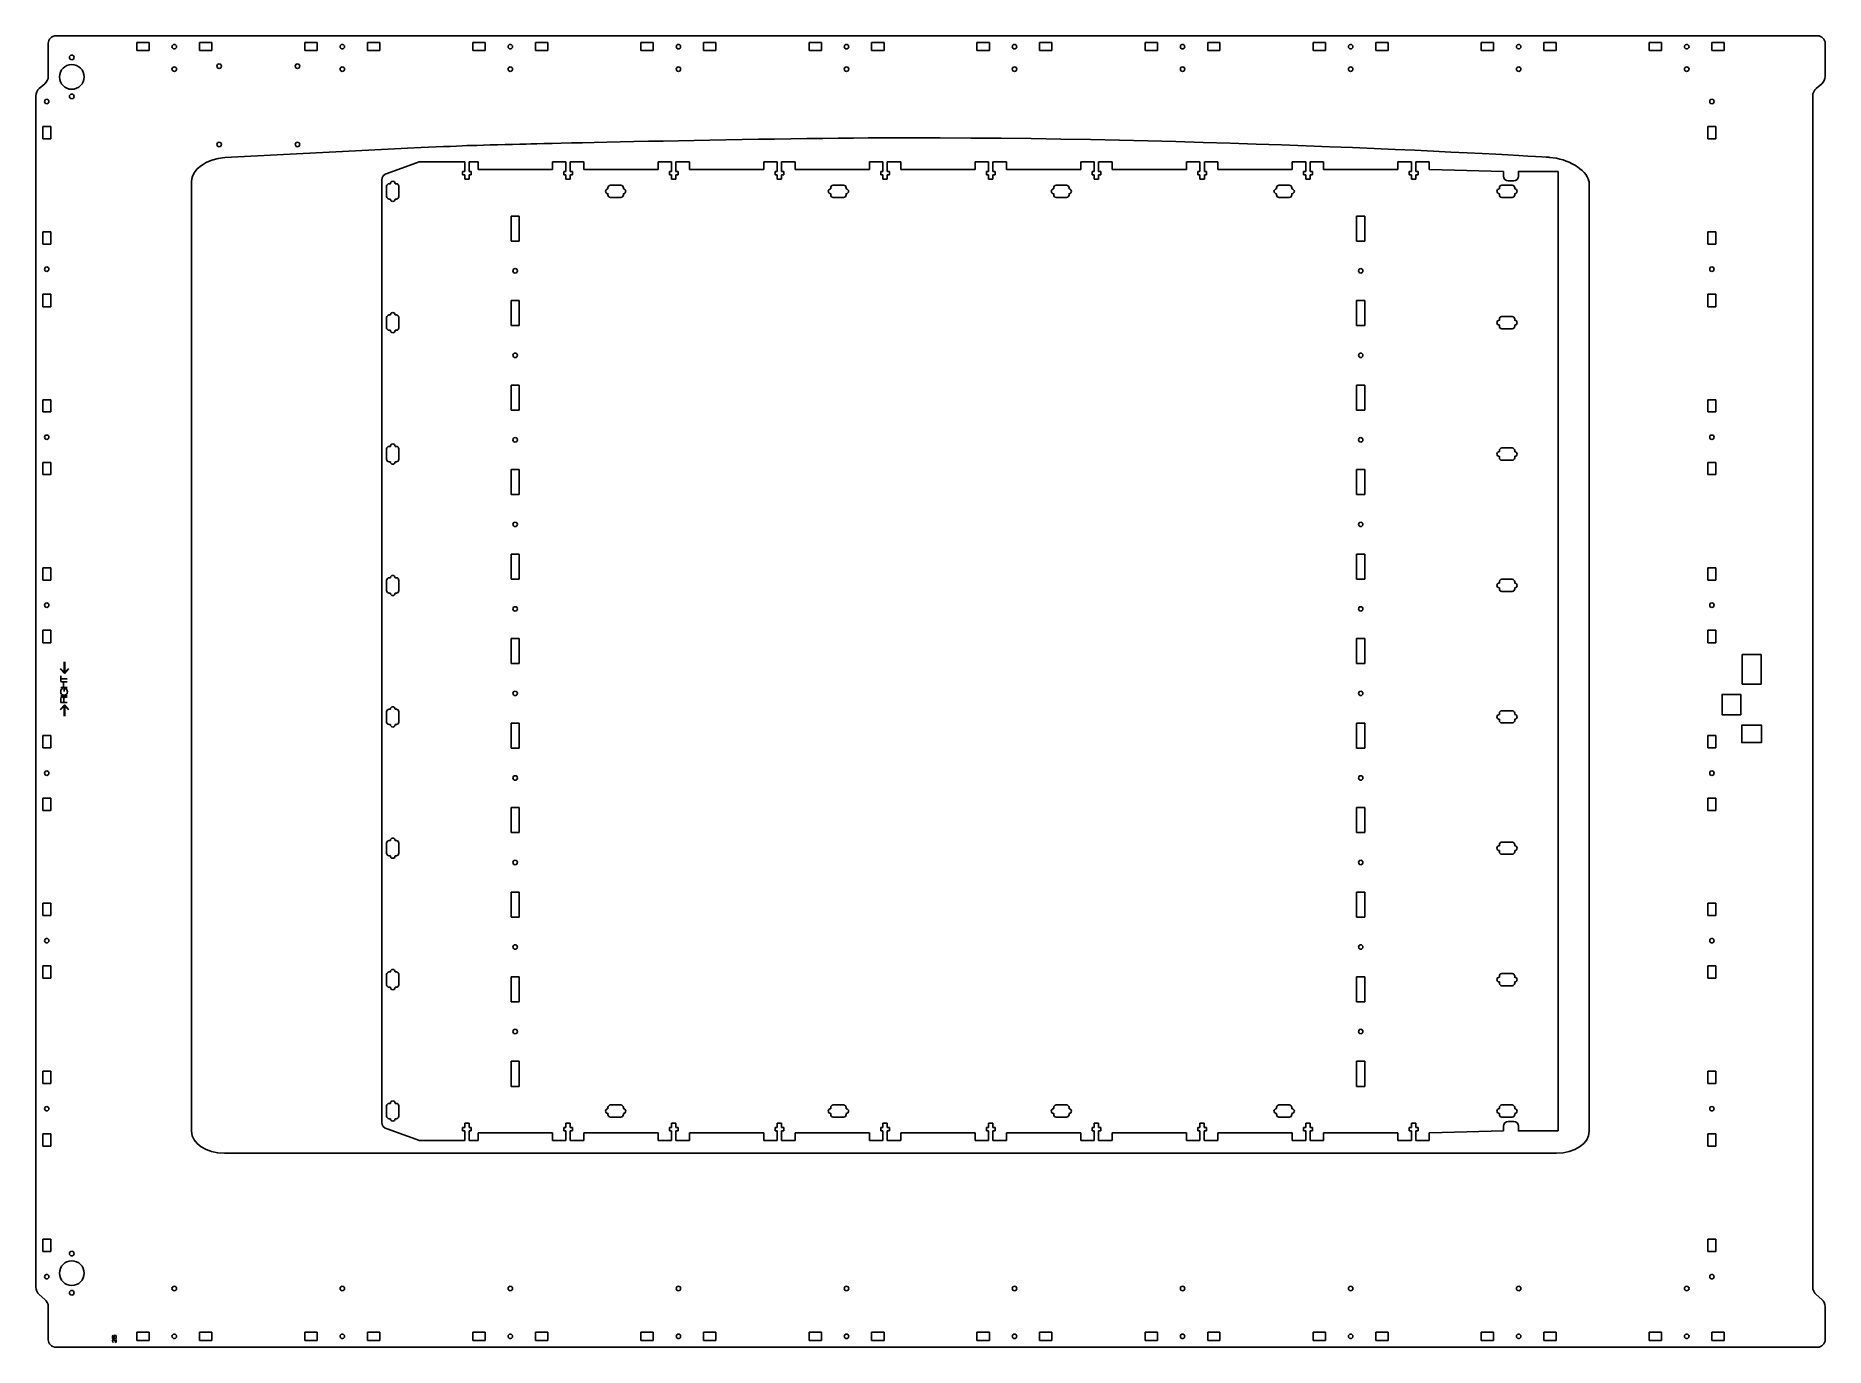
# Model space of a CAD drawing. Header units: millimetres. Extents: x -1168 to -25, y -869 to -31.
import ezdxf

# ---------------------------------------------------------------- set-up
doc = ezdxf.new("R2010")
doc.units = ezdxf.units.MM
doc.layers.add('CUTS', color=1, linetype='Continuous', true_color=0xff0000)
doc.layers.add('TEXT', color=5, linetype='Continuous', true_color=0x0000ff)

msp = doc.modelspace()

# ---------------------------------------------------------------- linework, layer by layer
at = {"layer": 'CUTS', "color": 1, "lineweight": 25, "true_color": 0xff0000}
for p, q in [((-1154.7, -31), (-29.3, -31)), ((-1103, -40.5), (-1103, -35.3)), ((-1103, -35.3), (-1095.1, -35.3)), ((-1103, -40.5), (-1095.1, -40.5)), ((-1095.1, -40.5), (-1095.1, -35.3)), ((-1063, -40.5), (-1063, -35.3)), ((-1063, -35.3), (-1055.1, -35.3)), ((-1063, -40.5), (-1055.1, -40.5)), ((-1055.1, -40.5), (-1055.1, -35.3)), ((-995.6, -40.5), (-995.6, -35.3)), ((-995.6, -35.3), (-987.8, -35.3)), ((-995.6, -40.5), (-987.8, -40.5)), ((-987.8, -40.5), (-987.8, -35.3)), ((-955.6, -40.5), (-955.6, -35.3)), ((-955.6, -35.3), (-947.8, -35.3)), ((-955.6, -40.5), (-947.8, -40.5)), ((-947.8, -40.5), (-947.8, -35.3)), ((-888.3, -40.5), (-888.3, -35.3)), ((-888.3, -35.3), (-880.4, -35.3)), ((-888.3, -40.5), (-880.4, -40.5)), ((-880.4, -40.5), (-880.4, -35.3)), ((-848.3, -40.5), (-848.3, -35.3)), ((-848.3, -35.3), (-840.4, -35.3)), ((-848.3, -40.5), (-840.4, -40.5)), ((-840.4, -40.5), (-840.4, -35.3)), ((-781, -40.5), (-781, -35.3)), ((-781, -35.3), (-773.1, -35.3)), ((-781, -40.5), (-773.1, -40.5)), ((-773.1, -40.5), (-773.1, -35.3)), ((-741, -40.5), (-741, -35.3)), ((-741, -35.3), (-733.1, -35.3)), ((-741, -40.5), (-733.1, -40.5)), ((-733.1, -40.5), (-733.1, -35.3)), ((-673.6, -40.5), (-673.6, -35.3)), ((-673.6, -35.3), (-665.7, -35.3)), ((-673.6, -40.5), (-665.7, -40.5)), ((-665.7, -40.5), (-665.7, -35.3)), ((-633.6, -40.5), (-633.6, -35.3)), ((-633.6, -35.3), (-625.7, -35.3)), ((-633.6, -40.5), (-625.7, -40.5)), ((-625.7, -40.5), (-625.7, -35.3)), ((-566.3, -40.5), (-566.3, -35.3)), ((-566.3, -35.3), (-558.4, -35.3)), ((-566.3, -40.5), (-558.4, -40.5)), ((-558.4, -40.5), (-558.4, -35.3)), ((-526.3, -40.5), (-526.3, -35.3)), ((-526.3, -35.3), (-518.4, -35.3)), ((-526.3, -40.5), (-518.4, -40.5)), ((-518.4, -40.5), (-518.4, -35.3)), ((-458.9, -40.5), (-458.9, -35.3)), ((-458.9, -35.3), (-451.1, -35.3)), ((-458.9, -40.5), (-451.1, -40.5)), ((-451.1, -40.5), (-451.1, -35.3)), ((-418.9, -40.5), (-418.9, -35.3)), ((-418.9, -35.3), (-411.1, -35.3)), ((-418.9, -40.5), (-411.1, -40.5)), ((-411.1, -40.5), (-411.1, -35.3)), ((-351.6, -40.5), (-351.6, -35.3)), ((-351.6, -35.3), (-343.7, -35.3)), ((-351.6, -40.5), (-343.7, -40.5)), ((-343.7, -40.5), (-343.7, -35.3)), ((-311.6, -40.5), (-311.6, -35.3)), ((-311.6, -35.3), (-303.7, -35.3)), ((-311.6, -40.5), (-303.7, -40.5)), ((-303.7, -40.5), (-303.7, -35.3)), ((-244.3, -40.5), (-244.3, -35.3)), ((-244.3, -35.3), (-236.4, -35.3)), ((-244.3, -40.5), (-236.4, -40.5)), ((-236.4, -40.5), (-236.4, -35.3)), ((-204.3, -40.5), (-204.3, -35.3)), ((-204.3, -35.3), (-196.4, -35.3)), ((-204.3, -40.5), (-196.4, -40.5)), ((-196.4, -40.5), (-196.4, -35.3)), ((-136.9, -40.5), (-136.9, -35.3)), ((-136.9, -35.3), (-129, -35.3)), ((-136.9, -40.5), (-129, -40.5)), ((-129, -40.5), (-129, -35.3)), ((-96.9, -40.5), (-96.9, -35.3)), ((-96.9, -35.3), (-89, -35.3)), ((-96.9, -40.5), (-89, -40.5)), ((-89, -40.5), (-89, -35.3)), ((-1167.5, -830.7), (-1167.5, -69.3)), ((-32.5, -830.7), (-32.5, -69.3)), ((-1157.9, -89), (-1163.1, -89)), ((-1163.1, -96.9), (-1163.1, -89)), ((-1157.9, -96.9), (-1157.9, -89)), ((-94.3, -89), (-99.5, -89)), ((-99.5, -96.9), (-99.5, -89)), ((-94.3, -96.9), (-94.3, -89)), ((-1157.9, -96.9), (-1163.1, -96.9)), ((-94.3, -96.9), (-99.5, -96.9)), ((-943.1, -118.9), (-922.6, -111.5)), ((-922.6, -111.5), (-893.5, -111.5)), ((-893.5, -111.5), (-893.5, -117.7)), ((-885, -111.5), (-890.7, -111.5)), ((-890.7, -111.5), (-890.7, -117.7)), ((-885, -116.4), (-885, -111.5)), ((-837.5, -116.4), (-837.5, -111.5)), ((-837.5, -111.5), (-828.9, -111.5)), ((-828.9, -111.5), (-828.9, -117.7)), ((-817.5, -111.5), (-826.1, -111.5)), ((-826.1, -111.5), (-826.1, -117.7)), ((-817.5, -116.4), (-817.5, -111.5)), ((-770, -116.4), (-770, -111.5)), ((-770, -111.5), (-761.4, -111.5)), ((-761.4, -111.5), (-761.4, -117.7)), ((-750, -111.5), (-758.6, -111.5)), ((-758.6, -111.5), (-758.6, -117.7)), ((-750, -116.4), (-750, -111.5)), ((-702.5, -116.4), (-702.5, -111.5)), ((-702.5, -111.5), (-693.9, -111.5)), ((-693.9, -111.5), (-693.9, -117.7)), ((-682.5, -111.5), (-691.1, -111.5)), ((-691.1, -111.5), (-691.1, -117.7)), ((-682.5, -116.4), (-682.5, -111.5)), ((-635, -116.4), (-635, -111.5)), ((-635, -111.5), (-626.4, -111.5)), ((-626.4, -111.5), (-626.4, -117.7)), ((-615, -111.5), (-623.6, -111.5)), ((-623.6, -111.5), (-623.6, -117.7)), ((-615, -116.4), (-615, -111.5)), ((-567.5, -116.4), (-567.5, -111.5)), ((-567.5, -111.5), (-558.9, -111.5)), ((-558.9, -111.5), (-558.9, -117.7)), ((-547.5, -111.5), (-556.1, -111.5)), ((-556.1, -111.5), (-556.1, -117.7)), ((-547.5, -116.4), (-547.5, -111.5)), ((-500, -116.4), (-500, -111.5)), ((-500, -111.5), (-491.4, -111.5)), ((-491.4, -111.5), (-491.4, -117.7)), ((-480, -111.5), (-488.6, -111.5)), ((-488.6, -111.5), (-488.6, -117.7)), ((-480, -116.4), (-480, -111.5)), ((-432.5, -116.4), (-432.5, -111.5)), ((-432.5, -111.5), (-423.9, -111.5)), ((-423.9, -111.5), (-423.9, -117.7)), ((-412.5, -111.5), (-421, -111.5)), ((-421, -111.5), (-421, -117.7)), ((-412.5, -116.4), (-412.5, -111.5)), ((-364.9, -116.4), (-364.9, -111.5)), ((-364.9, -111.5), (-356.3, -111.5)), ((-356.3, -111.5), (-356.3, -117.7)), ((-344.9, -111.5), (-353.5, -111.5)), ((-353.5, -111.5), (-353.5, -117.7)), ((-344.9, -116.4), (-344.9, -111.5)), ((-297.4, -116.4), (-297.4, -111.5)), ((-297.4, -111.5), (-288.8, -111.5)), ((-288.8, -111.5), (-288.8, -117.7)), ((-277.4, -111.5), (-286, -111.5)), ((-286, -111.5), (-286, -117.7)), ((-277.4, -116.4), (-277.4, -111.5)), ((-946.5, -604.1), (-946.5, -123.2)), ((-893.5, -117.7), (-894.9, -117.7)), ((-894.9, -117.7), (-894.9, -119.9)), ((-894.9, -119.9), (-893.5, -119.9)), ((-893.5, -119.9), (-893.5, -122.7)), ((-893.5, -122.7), (-890.7, -122.7)), ((-889.3, -117.7), (-890.7, -117.7)), ((-890.7, -122.7), (-890.7, -119.9)), ((-890.7, -119.9), (-889.3, -119.9)), ((-889.3, -119.9), (-889.3, -117.7)), ((-885, -116.4), (-837.5, -116.4)), ((-828.9, -117.7), (-830.3, -117.7)), ((-830.3, -117.7), (-830.3, -119.9)), ((-830.3, -119.9), (-828.9, -119.9)), ((-828.9, -119.9), (-828.9, -122.7)), ((-828.9, -122.7), (-826.1, -122.7)), ((-824.7, -117.7), (-826.1, -117.7)), ((-826.1, -122.7), (-826.1, -119.9)), ((-826.1, -119.9), (-824.7, -119.9)), ((-824.7, -119.9), (-824.7, -117.7)), ((-817.5, -116.4), (-770, -116.4)), ((-817.5, -116.4), (-770, -116.4)), ((-761.4, -117.7), (-762.8, -117.7)), ((-762.8, -117.7), (-762.8, -119.9)), ((-762.8, -119.9), (-761.4, -119.9)), ((-761.4, -119.9), (-761.4, -122.7)), ((-761.4, -122.7), (-758.6, -122.7)), ((-757.2, -117.7), (-758.6, -117.7)), ((-758.6, -122.7), (-758.6, -119.9)), ((-758.6, -119.9), (-757.2, -119.9)), ((-757.2, -119.9), (-757.2, -117.7)), ((-750, -116.4), (-702.5, -116.4)), ((-693.9, -117.7), (-695.3, -117.7)), ((-695.3, -117.7), (-695.3, -119.9)), ((-695.3, -119.9), (-693.9, -119.9)), ((-693.9, -119.9), (-693.9, -122.7)), ((-693.9, -122.7), (-691.1, -122.7)), ((-689.7, -117.7), (-691.1, -117.7)), ((-691.1, -122.7), (-691.1, -119.9)), ((-691.1, -119.9), (-689.7, -119.9)), ((-689.7, -119.9), (-689.7, -117.7)), ((-682.5, -116.4), (-635, -116.4)), ((-626.4, -117.7), (-627.8, -117.7)), ((-627.8, -117.7), (-627.8, -119.9)), ((-627.8, -119.9), (-626.4, -119.9)), ((-626.4, -119.9), (-626.4, -122.7)), ((-626.4, -122.7), (-623.6, -122.7)), ((-622.2, -117.7), (-623.6, -117.7)), ((-623.6, -122.7), (-623.6, -119.9)), ((-623.6, -119.9), (-622.2, -119.9)), ((-622.2, -119.9), (-622.2, -117.7)), ((-615, -116.4), (-567.5, -116.4)), ((-558.9, -117.7), (-560.3, -117.7)), ((-560.3, -117.7), (-560.3, -119.9)), ((-560.3, -119.9), (-558.9, -119.9)), ((-558.9, -119.9), (-558.9, -122.7)), ((-558.9, -122.7), (-556.1, -122.7)), ((-554.7, -117.7), (-556.1, -117.7)), ((-556.1, -122.7), (-556.1, -119.9)), ((-556.1, -119.9), (-554.7, -119.9)), ((-554.7, -119.9), (-554.7, -117.7)), ((-547.5, -116.4), (-500, -116.4)), ((-491.4, -117.7), (-492.8, -117.7)), ((-492.8, -117.7), (-492.8, -119.9)), ((-492.8, -119.9), (-491.4, -119.9)), ((-491.4, -119.9), (-491.4, -122.7)), ((-491.4, -122.7), (-488.6, -122.7)), ((-487.2, -117.7), (-488.6, -117.7)), ((-488.6, -122.7), (-488.6, -119.9)), ((-488.6, -119.9), (-487.2, -119.9)), ((-487.2, -119.9), (-487.2, -117.7)), ((-480, -116.4), (-432.5, -116.4)), ((-423.9, -117.7), (-425.3, -117.7)), ((-425.3, -117.7), (-425.3, -119.9)), ((-425.3, -119.9), (-423.9, -119.9)), ((-423.9, -119.9), (-423.9, -122.7)), ((-423.9, -122.7), (-421, -122.7)), ((-419.7, -117.7), (-421, -117.7)), ((-421, -122.7), (-421, -119.9)), ((-421, -119.9), (-419.7, -119.9)), ((-419.7, -119.9), (-419.7, -117.7)), ((-412.5, -116.4), (-364.9, -116.4)), ((-356.3, -117.7), (-357.7, -117.7)), ((-357.7, -117.7), (-357.7, -119.9)), ((-357.7, -119.9), (-356.3, -119.9)), ((-356.3, -119.9), (-356.3, -122.7)), ((-356.3, -122.7), (-353.5, -122.7)), ((-352.1, -117.7), (-353.5, -117.7)), ((-353.5, -122.7), (-353.5, -119.9)), ((-353.5, -119.9), (-352.1, -119.9)), ((-352.1, -119.9), (-352.1, -117.7)), ((-344.9, -116.4), (-297.4, -116.4)), ((-288.8, -117.7), (-290.2, -117.7)), ((-290.2, -117.7), (-290.2, -119.9)), ((-290.2, -119.9), (-288.8, -119.9)), ((-288.8, -119.9), (-288.8, -122.7)), ((-288.8, -122.7), (-286, -122.7)), ((-284.6, -117.7), (-286, -117.7)), ((-286, -122.7), (-286, -119.9)), ((-286, -119.9), (-284.6, -119.9)), ((-284.6, -119.9), (-284.6, -117.7)), ((-269.1, -116.7), (-277.4, -116.4)), ((-230, -117.7), (-269.1, -116.7)), ((-230, -120.7), (-230, -117.7)), ((-195.1, -117.7), (-195.1, -249.9)), ((-863.9, -146.2), (-858.7, -146.2)), ((-863.9, -146.2), (-863.9, -162.2)), ((-858.7, -146.2), (-858.7, -162.2)), ((-323.8, -146.2), (-318.6, -146.2)), ((-323.8, -146.2), (-323.8, -162.2)), ((-318.6, -146.2), (-318.6, -162.2)), ((-1157.9, -156.2), (-1163.1, -156.2)), ((-1163.1, -164.1), (-1163.1, -156.2)), ((-1157.9, -164.1), (-1157.9, -156.2)), ((-94.3, -156.2), (-99.5, -156.2)), ((-99.5, -164.1), (-99.5, -156.2)), ((-94.3, -164.1), (-94.3, -156.2)), ((-1157.9, -164.1), (-1163.1, -164.1)), ((-863.9, -162.2), (-858.7, -162.2)), ((-323.8, -162.2), (-318.6, -162.2)), ((-94.3, -164.1), (-99.5, -164.1)), ((-1157.9, -196.2), (-1163.1, -196.2)), ((-1163.1, -204.1), (-1163.1, -196.2)), ((-1157.9, -204.1), (-1163.1, -204.1)), ((-1157.9, -204.1), (-1157.9, -196.2)), ((-863.9, -200.2), (-858.7, -200.2)), ((-863.9, -200.2), (-863.9, -216.2)), ((-858.7, -200.2), (-858.7, -216.2)), ((-323.8, -200.2), (-318.6, -200.2)), ((-323.8, -200.2), (-323.8, -216.2)), ((-318.6, -200.2), (-318.6, -216.2)), ((-94.3, -196.2), (-99.5, -196.2)), ((-99.5, -204.1), (-99.5, -196.2)), ((-94.3, -204.1), (-99.5, -204.1)), ((-94.3, -204.1), (-94.3, -196.2)), ((-863.9, -216.2), (-858.7, -216.2)), ((-323.8, -216.2), (-318.6, -216.2)), ((-195.1, -249.9), (-195.1, -598.6)), ((-863.9, -254.2), (-858.7, -254.2)), ((-863.9, -254.2), (-863.9, -270.2)), ((-858.7, -254.2), (-858.7, -270.2)), ((-323.8, -254.2), (-318.6, -254.2)), ((-323.8, -254.2), (-323.8, -270.2)), ((-318.6, -254.2), (-318.6, -270.2)), ((-1157.9, -263.6), (-1163.1, -263.6)), ((-1163.1, -271.4), (-1163.1, -263.6)), ((-1157.9, -271.4), (-1163.1, -271.4)), ((-1157.9, -271.4), (-1157.9, -263.6)), ((-863.9, -270.2), (-858.7, -270.2)), ((-323.8, -270.2), (-318.6, -270.2)), ((-94.3, -263.6), (-99.5, -263.6)), ((-99.5, -271.4), (-99.5, -263.6)), ((-94.3, -271.4), (-99.5, -271.4)), ((-94.3, -271.4), (-94.3, -263.6)), ((-1157.9, -303.6), (-1163.1, -303.6)), ((-1163.1, -311.4), (-1163.1, -303.6)), ((-1157.9, -311.4), (-1157.9, -303.6)), ((-863.9, -308.2), (-858.7, -308.2)), ((-863.9, -308.2), (-863.9, -324.2)), ((-858.7, -308.2), (-858.7, -324.2)), ((-323.8, -308.2), (-318.6, -308.2)), ((-323.8, -308.2), (-323.8, -324.2)), ((-318.6, -308.2), (-318.6, -324.2)), ((-94.3, -303.6), (-99.5, -303.6)), ((-99.5, -311.4), (-99.5, -303.6)), ((-94.3, -311.4), (-94.3, -303.6)), ((-1157.9, -311.4), (-1163.1, -311.4)), ((-94.3, -311.4), (-99.5, -311.4)), ((-863.9, -324.2), (-858.7, -324.2)), ((-323.8, -324.2), (-318.6, -324.2)), ((-863.9, -362.2), (-858.7, -362.2)), ((-863.9, -362.2), (-863.9, -378.2)), ((-858.7, -362.2), (-858.7, -378.2)), ((-323.8, -362.2), (-318.6, -362.2)), ((-323.8, -362.2), (-323.8, -378.2)), ((-318.6, -362.2), (-318.6, -378.2)), ((-1157.9, -370.9), (-1163.1, -370.9)), ((-1163.1, -378.8), (-1163.1, -370.9)), ((-1157.9, -378.8), (-1157.9, -370.9)), ((-94.3, -370.9), (-99.5, -370.9)), ((-99.5, -378.8), (-99.5, -370.9)), ((-94.3, -378.8), (-94.3, -370.9)), ((-1157.9, -378.8), (-1163.1, -378.8)), ((-863.9, -378.2), (-858.7, -378.2)), ((-323.8, -378.2), (-318.6, -378.2)), ((-94.3, -378.8), (-99.5, -378.8)), ((-1157.9, -410.9), (-1163.1, -410.9)), ((-1163.1, -418.8), (-1163.1, -410.9)), ((-1157.9, -418.8), (-1157.9, -410.9)), ((-94.3, -410.9), (-99.5, -410.9)), ((-99.5, -418.8), (-99.5, -410.9)), ((-94.3, -418.8), (-94.3, -410.9)), ((-1157.9, -418.8), (-1163.1, -418.8)), ((-863.9, -416.2), (-858.7, -416.2)), ((-863.9, -416.2), (-863.9, -432.2)), ((-858.7, -416.2), (-858.7, -432.2)), ((-323.8, -416.2), (-318.6, -416.2)), ((-323.8, -416.2), (-323.8, -432.2)), ((-318.6, -416.2), (-318.6, -432.2)), ((-94.3, -418.8), (-99.5, -418.8)), ((-863.9, -432.2), (-858.7, -432.2)), ((-323.8, -432.2), (-318.6, -432.2)), ((-1157.9, -478.2), (-1163.1, -478.2)), ((-1163.1, -486.1), (-1163.1, -478.2)), ((-1157.9, -486.1), (-1157.9, -478.2)), ((-863.9, -470.2), (-858.7, -470.2)), ((-863.9, -470.2), (-863.9, -486.2)), ((-858.7, -470.2), (-858.7, -486.2)), ((-323.8, -470.2), (-318.6, -470.2)), ((-323.8, -470.2), (-323.8, -486.2)), ((-318.6, -470.2), (-318.6, -486.2)), ((-94.3, -478.2), (-99.5, -478.2)), ((-99.5, -486.1), (-99.5, -478.2)), ((-94.3, -486.1), (-94.3, -478.2)), ((-1157.9, -486.1), (-1163.1, -486.1)), ((-863.9, -486.2), (-858.7, -486.2)), ((-323.8, -486.2), (-318.6, -486.2)), ((-94.3, -486.1), (-99.5, -486.1)), ((-1157.9, -518.2), (-1163.1, -518.2)), ((-1163.1, -526.1), (-1163.1, -518.2)), ((-1157.9, -526.1), (-1157.9, -518.2)), ((-863.9, -524.2), (-858.7, -524.2)), ((-863.9, -524.2), (-863.9, -540.2)), ((-858.7, -524.2), (-858.7, -540.2)), ((-323.8, -524.2), (-318.6, -524.2)), ((-323.8, -524.2), (-323.8, -540.2)), ((-318.6, -524.2), (-318.6, -540.2)), ((-94.3, -518.2), (-99.5, -518.2)), ((-99.5, -526.1), (-99.5, -518.2)), ((-94.3, -526.1), (-94.3, -518.2)), ((-1157.9, -526.1), (-1163.1, -526.1)), ((-94.3, -526.1), (-99.5, -526.1)), ((-863.9, -540.2), (-858.7, -540.2)), ((-323.8, -540.2), (-318.6, -540.2)), ((-863.9, -578.2), (-858.7, -578.2)), ((-863.9, -578.2), (-863.9, -594.2)), ((-858.7, -578.2), (-858.7, -594.2)), ((-323.8, -578.2), (-318.6, -578.2)), ((-323.8, -578.2), (-323.8, -594.2)), ((-318.6, -578.2), (-318.6, -594.2)), ((-1157.9, -585.3), (-1163.1, -585.3)), ((-1163.1, -593.2), (-1163.1, -585.3)), ((-1157.9, -593.2), (-1163.1, -593.2)), ((-1157.9, -593.2), (-1157.9, -585.3)), ((-863.9, -594.2), (-858.7, -594.2)), ((-323.8, -594.2), (-318.6, -594.2)), ((-94.3, -585.3), (-99.5, -585.3)), ((-99.5, -593.2), (-99.5, -585.3)), ((-94.3, -593.2), (-99.5, -593.2)), ((-94.3, -593.2), (-94.3, -585.3)), ((-195.1, -598.6), (-195.1, -730.8)), ((-1157.9, -625.3), (-1163.1, -625.3)), ((-1163.1, -633.2), (-1163.1, -625.3)), ((-1157.9, -633.2), (-1157.9, -625.3)), ((-94.3, -625.3), (-99.5, -625.3)), ((-99.5, -633.2), (-99.5, -625.3)), ((-94.3, -633.2), (-94.3, -625.3)), ((-1157.9, -633.2), (-1163.1, -633.2)), ((-863.9, -632.3), (-858.7, -632.3)), ((-863.9, -632.3), (-863.9, -648.3)), ((-858.7, -632.3), (-858.7, -648.3)), ((-323.8, -632.3), (-318.6, -632.3)), ((-323.8, -632.3), (-323.8, -648.3)), ((-318.6, -632.3), (-318.6, -648.3)), ((-94.3, -633.2), (-99.5, -633.2)), ((-863.9, -648.3), (-858.7, -648.3)), ((-323.8, -648.3), (-318.6, -648.3)), ((-1157.9, -692.6), (-1163.1, -692.6)), ((-1163.1, -700.5), (-1163.1, -692.6)), ((-1157.9, -700.5), (-1157.9, -692.6)), ((-863.9, -686.3), (-858.7, -686.3)), ((-863.9, -686.3), (-863.9, -702.3)), ((-858.7, -686.3), (-858.7, -702.3)), ((-323.8, -686.3), (-318.6, -686.3)), ((-323.8, -686.3), (-323.8, -702.3)), ((-318.6, -686.3), (-318.6, -702.3)), ((-94.3, -692.6), (-99.5, -692.6)), ((-99.5, -700.5), (-99.5, -692.6)), ((-94.3, -700.5), (-94.3, -692.6)), ((-1157.9, -700.5), (-1163.1, -700.5)), ((-863.9, -702.3), (-858.7, -702.3)), ((-323.8, -702.3), (-318.6, -702.3)), ((-94.3, -700.5), (-99.5, -700.5)), ((-943.1, -729.5), (-922.3, -737)), ((-894.9, -730.7), (-894.9, -728.5)), ((-894.9, -728.5), (-893.5, -728.5)), ((-893.5, -730.7), (-894.9, -730.7)), ((-893.5, -728.5), (-893.5, -725.8)), ((-893.5, -725.8), (-890.7, -725.8)), ((-893.5, -737), (-893.5, -730.7)), ((-890.7, -725.8), (-890.7, -728.5)), ((-890.7, -728.5), (-889.3, -728.5)), ((-890.7, -737), (-890.7, -730.7)), ((-889.3, -730.7), (-890.7, -730.7)), ((-889.3, -728.5), (-889.3, -730.7)), ((-830.3, -728.5), (-828.9, -728.5)), ((-830.3, -730.7), (-830.3, -728.5)), ((-828.9, -730.7), (-830.3, -730.7)), ((-828.9, -728.5), (-828.9, -725.8)), ((-828.9, -728.5), (-828.9, -725.8)), ((-828.9, -725.8), (-826.1, -725.8)), ((-828.9, -737), (-828.9, -730.7)), ((-826.1, -725.8), (-826.1, -728.5)), ((-826.1, -728.5), (-824.7, -728.5)), ((-826.1, -737), (-826.1, -730.7)), ((-824.7, -730.7), (-826.1, -730.7)), ((-824.7, -728.5), (-824.7, -730.7)), ((-762.8, -730.7), (-762.8, -728.5)), ((-762.8, -728.5), (-761.4, -728.5)), ((-761.4, -730.7), (-762.8, -730.7)), ((-761.4, -728.5), (-761.4, -725.8)), ((-761.4, -725.8), (-758.6, -725.8)), ((-761.4, -737), (-761.4, -730.7)), ((-758.6, -725.8), (-758.6, -728.5)), ((-758.6, -728.5), (-757.2, -728.5)), ((-758.6, -737), (-758.6, -730.7)), ((-757.2, -730.7), (-758.6, -730.7)), ((-757.2, -728.5), (-757.2, -730.7)), ((-695.3, -730.7), (-695.3, -728.5)), ((-695.3, -728.5), (-693.9, -728.5)), ((-693.9, -730.7), (-695.3, -730.7)), ((-693.9, -728.5), (-693.9, -725.8)), ((-693.9, -725.8), (-691.1, -725.8)), ((-693.9, -737), (-693.9, -730.7)), ((-691.1, -725.8), (-691.1, -728.5)), ((-691.1, -728.5), (-689.7, -728.5)), ((-691.1, -737), (-691.1, -730.7)), ((-689.7, -730.7), (-691.1, -730.7)), ((-689.7, -728.5), (-689.7, -730.7)), ((-627.8, -730.7), (-627.8, -728.5)), ((-627.8, -728.5), (-626.4, -728.5)), ((-626.4, -730.7), (-627.8, -730.7)), ((-626.4, -728.5), (-626.4, -725.8)), ((-626.4, -725.8), (-623.6, -725.8)), ((-626.4, -737), (-626.4, -730.7)), ((-623.6, -725.8), (-623.6, -728.5)), ((-623.6, -728.5), (-622.2, -728.5)), ((-623.6, -737), (-623.6, -730.7)), ((-622.2, -730.7), (-623.6, -730.7)), ((-622.2, -728.5), (-622.2, -730.7)), ((-560.3, -728.5), (-558.9, -728.5)), ((-560.3, -730.7), (-560.3, -728.5)), ((-558.9, -730.7), (-560.3, -730.7)), ((-558.9, -728.5), (-558.9, -725.8)), ((-558.9, -725.8), (-556.1, -725.8)), ((-558.9, -737), (-558.9, -730.7)), ((-556.1, -725.8), (-556.1, -728.5)), ((-556.1, -728.5), (-554.7, -728.5)), ((-556.1, -737), (-556.1, -730.7)), ((-554.7, -730.7), (-556.1, -730.7)), ((-554.7, -728.5), (-554.7, -730.7)), ((-492.8, -730.7), (-492.8, -728.5)), ((-492.8, -728.5), (-491.4, -728.5)), ((-491.4, -730.7), (-492.8, -730.7)), ((-491.4, -728.5), (-491.4, -725.8)), ((-491.4, -725.8), (-488.6, -725.8)), ((-491.4, -737), (-491.4, -730.7)), ((-488.6, -725.8), (-488.6, -728.5)), ((-488.6, -728.5), (-487.2, -728.5)), ((-488.6, -737), (-488.6, -730.7)), ((-487.2, -730.7), (-488.6, -730.7)), ((-487.2, -728.5), (-487.2, -730.7)), ((-425.3, -730.7), (-425.3, -728.5)), ((-425.3, -728.5), (-423.9, -728.5)), ((-423.9, -730.7), (-425.3, -730.7)), ((-423.9, -728.5), (-423.9, -725.8)), ((-423.9, -725.8), (-421.1, -725.8)), ((-423.9, -737), (-423.9, -730.7)), ((-421.1, -725.8), (-421.1, -728.5)), ((-421.1, -728.5), (-419.7, -728.5)), ((-421.1, -737), (-421.1, -730.7)), ((-419.7, -730.7), (-421.1, -730.7)), ((-419.7, -728.5), (-419.7, -730.7)), ((-357.7, -730.7), (-357.7, -728.5)), ((-357.7, -728.5), (-356.3, -728.5)), ((-356.3, -730.7), (-357.7, -730.7)), ((-356.3, -728.5), (-356.3, -725.8)), ((-356.3, -725.8), (-353.5, -725.8)), ((-356.3, -737), (-356.3, -730.7)), ((-353.5, -725.8), (-353.5, -728.5)), ((-353.5, -728.5), (-352.1, -728.5)), ((-353.5, -737), (-353.5, -730.7)), ((-352.1, -730.7), (-353.5, -730.7)), ((-352.1, -728.5), (-352.1, -730.7)), ((-290.2, -730.7), (-290.2, -728.5)), ((-290.2, -728.5), (-288.8, -728.5)), ((-288.8, -730.7), (-290.2, -730.7)), ((-288.8, -728.5), (-288.8, -725.8)), ((-288.8, -725.8), (-286, -725.8)), ((-288.8, -737), (-288.8, -730.7)), ((-286, -725.8), (-286, -728.5)), ((-286, -728.5), (-284.6, -728.5)), ((-286, -737), (-286, -730.7)), ((-284.6, -730.7), (-286, -730.7)), ((-284.6, -728.5), (-284.6, -730.7)), ((-269.1, -731.8), (-230, -730.8)), ((-230, -730.8), (-230, -727.8)), ((-1157.9, -732.6), (-1163.1, -732.6)), ((-1163.1, -740.5), (-1163.1, -732.6)), ((-1157.9, -740.5), (-1163.1, -740.5)), ((-1157.9, -740.5), (-1157.9, -732.6)), ((-922.3, -737), (-893.5, -737)), ((-885, -737), (-890.7, -737)), ((-885, -737), (-885, -732.1)), ((-885, -732.1), (-837.5, -732.1)), ((-837.5, -737), (-837.5, -732.1)), ((-837.5, -737), (-828.9, -737)), ((-817.5, -737), (-826.1, -737)), ((-817.5, -737), (-817.5, -732.1)), ((-817.5, -732.1), (-770, -732.1)), ((-770, -737), (-770, -732.1)), ((-770, -737), (-761.4, -737)), ((-750, -737), (-758.6, -737)), ((-750, -737), (-750, -732.1)), ((-750, -732.1), (-702.5, -732.1)), ((-702.5, -737), (-702.5, -732.1)), ((-702.5, -737), (-693.9, -737)), ((-682.5, -737), (-691.1, -737)), ((-682.5, -737), (-682.5, -732.1)), ((-682.5, -732.1), (-635, -732.1)), ((-635, -737), (-635, -732.1)), ((-635, -737), (-626.4, -737)), ((-615, -737), (-623.6, -737)), ((-615, -737), (-615, -732.1)), ((-615, -732.1), (-567.5, -732.1)), ((-567.5, -737), (-567.5, -732.1)), ((-567.5, -737), (-558.9, -737)), ((-547.5, -737), (-556.1, -737)), ((-547.5, -737), (-547.5, -732.1)), ((-547.5, -732.1), (-500, -732.1)), ((-500, -737), (-500, -732.1)), ((-500, -737), (-491.4, -737)), ((-480, -737), (-488.6, -737)), ((-480, -737), (-480, -732.1)), ((-480, -732.1), (-432.5, -732.1)), ((-432.5, -737), (-432.5, -732.1)), ((-432.5, -737), (-423.9, -737)), ((-412.5, -737), (-421.1, -737)), ((-412.5, -737), (-412.5, -732.1)), ((-412.5, -732.1), (-364.9, -732.1)), ((-364.9, -737), (-364.9, -732.1)), ((-364.9, -737), (-356.3, -737)), ((-344.9, -737), (-353.5, -737)), ((-344.9, -737), (-344.9, -732.1)), ((-344.9, -732.1), (-297.4, -732.1)), ((-297.4, -737), (-297.4, -732.1)), ((-297.4, -737), (-288.8, -737)), ((-277.4, -737), (-286, -737)), ((-277.4, -732.1), (-269.1, -731.8)), ((-277.4, -732.1), (-277.4, -737)), ((-94.3, -732.6), (-99.5, -732.6)), ((-99.5, -740.5), (-99.5, -732.6)), ((-94.3, -740.5), (-99.5, -740.5)), ((-94.3, -732.6), (-94.3, -740.5)), ((-1157.9, -800), (-1163.1, -800)), ((-1163.1, -807.9), (-1163.1, -800)), ((-1157.9, -807.9), (-1157.9, -800)), ((-94.3, -800), (-99.5, -800)), ((-99.5, -807.9), (-99.5, -800)), ((-94.3, -807.9), (-94.3, -800)), ((-1157.9, -807.9), (-1163.1, -807.9)), ((-94.3, -807.9), (-99.5, -807.9)), ((-1103, -864.6), (-1103, -859.4)), ((-1103, -859.4), (-1095.1, -859.4)), ((-1103, -864.6), (-1095.1, -864.6)), ((-1095.1, -864.6), (-1095.1, -859.4)), ((-1063, -864.6), (-1063, -859.4)), ((-1063, -859.4), (-1055.1, -859.4)), ((-1063, -864.6), (-1055.1, -864.6)), ((-1055.1, -864.6), (-1055.1, -859.4)), ((-995.6, -864.6), (-995.6, -859.4)), ((-995.6, -859.4), (-987.8, -859.4)), ((-995.6, -864.6), (-987.8, -864.6)), ((-987.8, -864.6), (-987.8, -859.4)), ((-955.6, -864.6), (-955.6, -859.4)), ((-955.6, -859.4), (-947.8, -859.4)), ((-955.6, -864.6), (-947.8, -864.6)), ((-947.8, -864.6), (-947.8, -859.4)), ((-888.3, -864.6), (-888.3, -859.4)), ((-888.3, -859.4), (-880.4, -859.4)), ((-888.3, -864.6), (-880.4, -864.6)), ((-880.4, -864.6), (-880.4, -859.4)), ((-848.3, -864.6), (-848.3, -859.4)), ((-848.3, -859.4), (-840.4, -859.4)), ((-848.3, -864.6), (-840.4, -864.6)), ((-840.4, -864.6), (-840.4, -859.4)), ((-781, -864.6), (-781, -859.4)), ((-781, -859.4), (-773.1, -859.4)), ((-781, -864.6), (-773.1, -864.6)), ((-773.1, -864.6), (-773.1, -859.4)), ((-741, -864.6), (-741, -859.4)), ((-741, -859.4), (-733.1, -859.4)), ((-741, -864.6), (-733.1, -864.6)), ((-733.1, -864.6), (-733.1, -859.4)), ((-673.6, -864.6), (-673.6, -859.4)), ((-673.6, -859.4), (-665.7, -859.4)), ((-673.6, -864.6), (-665.7, -864.6)), ((-665.7, -864.6), (-665.7, -859.4)), ((-633.6, -864.6), (-633.6, -859.4)), ((-633.6, -859.4), (-625.7, -859.4)), ((-633.6, -864.6), (-625.7, -864.6)), ((-625.7, -864.6), (-625.7, -859.4)), ((-566.3, -864.6), (-566.3, -859.4)), ((-566.3, -859.4), (-558.4, -859.4)), ((-566.3, -864.6), (-558.4, -864.6)), ((-558.4, -864.6), (-558.4, -859.4)), ((-526.3, -864.6), (-526.3, -859.4)), ((-526.3, -859.4), (-518.4, -859.4)), ((-526.3, -864.6), (-518.4, -864.6)), ((-518.4, -864.6), (-518.4, -859.4)), ((-458.9, -864.6), (-458.9, -859.4)), ((-458.9, -859.4), (-451.1, -859.4)), ((-458.9, -864.6), (-451.1, -864.6)), ((-451.1, -864.6), (-451.1, -859.4)), ((-418.9, -864.6), (-418.9, -859.4)), ((-418.9, -859.4), (-411.1, -859.4)), ((-418.9, -864.6), (-411.1, -864.6)), ((-411.1, -864.6), (-411.1, -859.4)), ((-351.6, -864.6), (-351.6, -859.4)), ((-343.7, -859.4), (-351.6, -859.4)), ((-351.6, -864.6), (-343.7, -864.6)), ((-343.7, -864.6), (-343.7, -859.4)), ((-311.6, -864.6), (-311.6, -859.4)), ((-303.7, -859.4), (-311.6, -859.4)), ((-311.6, -864.6), (-303.7, -864.6)), ((-303.7, -864.6), (-303.7, -859.4)), ((-244.3, -864.6), (-244.3, -859.4)), ((-244.3, -859.4), (-236.4, -859.4)), ((-244.3, -864.6), (-236.4, -864.6)), ((-236.4, -864.6), (-236.4, -859.4)), ((-204.3, -864.6), (-204.3, -859.4)), ((-204.3, -859.4), (-196.4, -859.4)), ((-204.3, -864.6), (-196.4, -864.6)), ((-196.4, -864.6), (-196.4, -859.4)), ((-136.9, -864.6), (-136.9, -859.4)), ((-136.9, -859.4), (-129, -859.4)), ((-136.9, -864.6), (-129, -864.6)), ((-129, -864.6), (-129, -859.4)), ((-96.9, -864.6), (-96.9, -859.4)), ((-96.9, -859.4), (-89, -859.4)), ((-96.9, -864.6), (-89, -864.6)), ((-89, -864.6), (-89, -859.4)), ((-1154.7, -869), (-29.3, -869))]:
    msp.add_line(p, q, dxfattribs=at)
for points in [[(-29.3, -31), (-322.1, -31)], [(-1159.5, -35.8), (-1159.5, -57), (-1159.5, -57)], [(-24.5, -57), (-24.5, -35.8)], [(-1161.7, -61.6), (-1165.3, -64.7)], [(-30.3, -64.7), (-26.7, -61.6)], [(-925.9, -102.7), (-1046.7, -108.8)], [(-1068, -124.1), (-1068, -731)], [(-946.5, -123.2), (-946.5, -244.3)], [(-941.8, -125.5), (-941, -125.5), (-941, -125.4)], [(-938, -125.4), (-937.9, -125.5), (-937.2, -125.5)], [(-223.5, -123.7), (-227, -123.7)], [(-195.1, -117.7), (-220.5, -117.7), (-220.5, -120.7)], [(-175.2, -731), (-175.2, -124.1), (-175.4, -123.9), (-175.4, -123.9)], [(-943.4, -133.7), (-943.4, -127.1)], [(-941, -135.3), (-941.8, -135.3)], [(-941, -135.4), (-941, -135.3), (-941, -135.3)], [(-937.2, -135.3), (-937.9, -135.3), (-938, -135.4)], [(-935.6, -127.1), (-935.6, -133.7)], [(-802.1, -128.9), (-802, -128.8), (-802, -128.8)], [(-802, -132.7), (-802, -131.9), (-802.1, -131.9)], [(-802, -128.8), (-802, -128.1)], [(-800.4, -126.5), (-793.8, -126.5)], [(-793.8, -134.3), (-800.4, -134.3)], [(-792.2, -128.1), (-792.2, -128.8), (-792.1, -128.9)], [(-792.1, -131.9), (-792.2, -131.9), (-792.2, -132.7)], [(-659.8, -128.9), (-659.7, -128.8), (-659.7, -128.8)], [(-659.7, -132.7), (-659.7, -131.9), (-659.8, -131.9)], [(-659.7, -128.8), (-659.7, -128.1)], [(-658.1, -126.5), (-651.5, -126.5)], [(-651.5, -134.3), (-658.1, -134.3)], [(-649.9, -128.1), (-649.9, -128.8), (-649.8, -128.9)], [(-649.8, -131.9), (-649.9, -131.9), (-649.9, -132.7)], [(-517.4, -128.9), (-517.3, -128.8), (-517.3, -128.8)], [(-517.3, -132.7), (-517.3, -131.9), (-517.4, -131.9)], [(-517.3, -128.8), (-517.3, -128.1)], [(-515.7, -126.5), (-509.2, -126.5)], [(-509.2, -134.3), (-515.7, -134.3)], [(-507.5, -128.1), (-507.5, -128.8), (-507.5, -128.9)], [(-507.5, -131.9), (-507.5, -131.9), (-507.5, -132.7)], [(-375.1, -128.9), (-375, -128.8), (-375, -128.8)], [(-375, -132.7), (-375, -131.9), (-375.1, -131.9)], [(-375, -128.8), (-375, -128.1)], [(-373.4, -126.5), (-366.8, -126.5)], [(-366.8, -134.3), (-373.4, -134.3)], [(-365.2, -128.1), (-365.2, -128.8), (-365.1, -128.9)], [(-365.1, -131.9), (-365.2, -131.9), (-365.2, -132.7)], [(-232.7, -128.9), (-232.6, -128.8), (-232.6, -128.8)], [(-232.6, -132.7), (-232.6, -131.9), (-232.7, -131.9)], [(-232.6, -128.8), (-232.6, -128.1)], [(-231, -126.5), (-224.5, -126.5)], [(-224.5, -134.3), (-231, -134.3)], [(-222.8, -128.1), (-222.8, -128.8), (-222.8, -128.9)], [(-222.8, -131.9), (-222.8, -131.9), (-222.8, -132.7)], [(-943.4, -217.6), (-943.4, -211.1)], [(-941.8, -209.4), (-941, -209.4), (-941, -209.4)], [(-938, -209.4), (-937.9, -209.4), (-937.2, -209.4)], [(-935.6, -211.1), (-935.6, -217.6)], [(-232.7, -212.8), (-232.6, -212.8), (-232.6, -212.8)], [(-232.6, -216.6), (-232.6, -215.9), (-232.7, -215.8)], [(-232.6, -212.8), (-232.6, -212)], [(-231, -210.4), (-224.5, -210.4)], [(-222.8, -212), (-222.8, -212.8), (-222.8, -212.8)], [(-222.8, -215.8), (-222.8, -215.9), (-222.8, -216.6)], [(-941, -219.2), (-941.8, -219.2)], [(-941, -219.3), (-941, -219.2), (-941, -219.2)], [(-937.2, -219.2), (-937.9, -219.2), (-938, -219.3)], [(-224.5, -218.2), (-231, -218.2)], [(-943.4, -301.6), (-943.4, -295)], [(-941.8, -293.4), (-941, -293.4), (-941, -293.3)], [(-938, -293.3), (-937.9, -293.4), (-937.2, -293.4)], [(-935.6, -295), (-935.6, -301.6)], [(-232.7, -296.8), (-232.6, -296.7), (-232.6, -296.7)], [(-232.6, -296.7), (-232.6, -296)], [(-231, -294.4), (-224.5, -294.4)], [(-222.8, -296), (-222.8, -296.7), (-222.8, -296.8)], [(-941, -303.2), (-941.8, -303.2)], [(-941, -303.3), (-941, -303.2), (-941, -303.2)], [(-937.2, -303.2), (-937.9, -303.2), (-938, -303.3)], [(-232.6, -300.6), (-232.6, -299.8), (-232.7, -299.8)], [(-224.5, -302.2), (-231, -302.2)], [(-222.8, -299.8), (-222.8, -299.8), (-222.8, -300.6)], [(-943.4, -385.5), (-943.4, -379)], [(-941.8, -377.3), (-941, -377.3), (-941, -377.3)], [(-941, -387.1), (-941.8, -387.1)], [(-941, -387.2), (-941, -387.1), (-941, -387.1)], [(-938, -377.3), (-937.9, -377.3), (-937.2, -377.3)], [(-937.2, -387.1), (-937.9, -387.1), (-938, -387.2)], [(-935.6, -379), (-935.6, -385.5)], [(-232.7, -380.7), (-232.6, -380.7), (-232.6, -380.7)], [(-232.6, -384.5), (-232.6, -383.8), (-232.7, -383.7)], [(-232.6, -380.7), (-232.6, -380)], [(-231, -378.3), (-224.5, -378.3)], [(-224.5, -386.1), (-231, -386.1)], [(-222.8, -380), (-222.8, -380.7), (-222.8, -380.7)], [(-222.8, -383.7), (-222.8, -383.8), (-222.8, -384.5)], [(-77.5, -445.3), (-77.5, -426.4), (-65.5, -426.4), (-65.5, -445.3), (-77.5, -445.3), (-77.5, -445.3)], [(-90.4, -464.9), (-90.4, -451.9), (-78.4, -451.9), (-78.4, -464.9), (-90.4, -464.9), (-90.4, -464.9)], [(-943.4, -469.5), (-943.4, -462.9)], [(-941.8, -461.3), (-941, -461.3), (-941, -461.2)], [(-938, -461.2), (-937.9, -461.3), (-937.2, -461.3)], [(-935.6, -462.9), (-935.6, -469.5)], [(-232.7, -464.7), (-232.6, -464.6), (-232.6, -464.6)], [(-232.6, -468.5), (-232.6, -467.7), (-232.7, -467.7)], [(-232.6, -464.6), (-232.6, -463.9)], [(-231, -462.3), (-224.5, -462.3)], [(-222.8, -463.9), (-222.8, -464.6), (-222.8, -464.7)], [(-222.8, -467.7), (-222.8, -467.7), (-222.8, -468.5)], [(-941, -471.1), (-941.8, -471.1)], [(-941, -471.2), (-941, -471.1), (-941, -471.1)], [(-937.2, -471.1), (-937.9, -471.1), (-938, -471.2)], [(-224.5, -470.1), (-231, -470.1)], [(-65.3, -471.6), (-65.3, -482.6), (-77.8, -482.6), (-77.8, -471.6), (-65, -471.6), (-65.3, -471.6), (-65.3, -471.6)], [(-943.4, -553.4), (-943.4, -546.9)], [(-941.8, -545.2), (-941, -545.2), (-941, -545.2)], [(-938, -545.2), (-937.9, -545.2), (-937.2, -545.2)], [(-935.6, -546.9), (-935.6, -553.4)], [(-232.7, -548.6), (-232.6, -548.6), (-232.6, -548.6)], [(-232.6, -548.6), (-232.6, -547.9)], [(-231, -546.2), (-224.5, -546.2)], [(-222.8, -547.9), (-222.8, -548.6), (-222.8, -548.6)], [(-941, -555), (-941.8, -555)], [(-941, -555.1), (-941, -555), (-941, -555)], [(-937.2, -555), (-937.9, -555), (-938, -555.1)], [(-232.6, -552.4), (-232.6, -551.7), (-232.7, -551.6)], [(-224.5, -554), (-231, -554)], [(-222.8, -551.6), (-222.8, -551.7), (-222.8, -552.4)], [(-946.5, -604.1), (-946.5, -725.2)], [(-943.4, -637.4), (-943.4, -630.8)], [(-941.8, -629.2), (-941, -629.2), (-941, -629.1)], [(-941, -639), (-941.8, -639)], [(-941, -639.1), (-941, -639), (-941, -639)], [(-938, -629.1), (-937.9, -629.2), (-937.2, -629.2)], [(-937.2, -639), (-937.9, -639), (-938, -639.1)], [(-935.6, -630.8), (-935.6, -637.4)], [(-232.7, -632.6), (-232.6, -632.6), (-232.6, -632.6)], [(-232.6, -636.4), (-232.6, -635.6), (-232.7, -635.6)], [(-232.6, -632.6), (-232.6, -631.8)], [(-231, -630.2), (-224.5, -630.2)], [(-224.5, -638), (-231, -638)], [(-222.8, -631.8), (-222.8, -632.6), (-222.8, -632.6)], [(-222.8, -635.6), (-222.8, -635.6), (-222.8, -636.4)], [(-943.4, -721.3), (-943.4, -714.8)], [(-941.8, -713.2), (-941, -713.2), (-941, -713.1)], [(-938, -713.1), (-937.9, -713.2), (-937.2, -713.2)], [(-935.6, -714.8), (-935.6, -721.3)], [(-802.1, -716.6), (-802, -716.5), (-802, -715.8)], [(-802, -720.3), (-802, -719.6), (-802.1, -719.6)], [(-800.4, -714.2), (-793.8, -714.2)], [(-792.2, -715.8), (-792.2, -716.5), (-792.1, -716.6)], [(-792.2, -719.6), (-792.2, -720.3)], [(-792.1, -719.6), (-792.2, -719.6), (-792.2, -719.6)], [(-659.8, -716.6), (-659.7, -716.5), (-659.7, -715.8)], [(-659.7, -720.3), (-659.7, -719.6), (-659.8, -719.6)], [(-658.1, -714.2), (-651.5, -714.2)], [(-649.9, -715.8), (-649.9, -716.5), (-649.8, -716.6)], [(-649.9, -719.6), (-649.9, -720.3)], [(-649.8, -719.6), (-649.9, -719.6), (-649.9, -719.6)], [(-517.4, -716.6), (-517.3, -716.5), (-517.3, -715.8)], [(-517.3, -720.3), (-517.3, -719.6), (-517.4, -719.6)], [(-515.7, -714.2), (-509.2, -714.2)], [(-507.5, -715.8), (-507.5, -716.5), (-507.5, -716.6)], [(-507.5, -719.6), (-507.5, -719.6), (-507.5, -719.6)], [(-507.5, -719.6), (-507.5, -720.3)], [(-375.1, -716.6), (-375, -716.5), (-375, -715.8)], [(-375, -720.3), (-375, -719.6), (-375.1, -719.6)], [(-373.4, -714.2), (-366.8, -714.2)], [(-365.2, -715.8), (-365.2, -716.5), (-365.1, -716.6)], [(-365.1, -719.6), (-365.2, -719.6), (-365.2, -719.6)], [(-365.2, -719.6), (-365.2, -720.3)], [(-232.7, -716.6), (-232.6, -716.5), (-232.6, -715.8)], [(-232.6, -720.3), (-232.6, -719.6), (-232.7, -719.6)], [(-231, -714.2), (-224.5, -714.2)], [(-222.8, -715.8), (-222.8, -716.5), (-222.8, -716.6)], [(-222.8, -719.6), (-222.8, -720.3)], [(-222.8, -719.6), (-222.8, -719.6), (-222.8, -719.6)], [(-941, -723), (-941.8, -723)], [(-941, -723), (-941, -723), (-941, -723)], [(-937.2, -723), (-937.9, -723), (-938, -723)], [(-793.8, -722), (-800.4, -722)], [(-651.5, -722), (-658.1, -722)], [(-509.2, -722), (-515.7, -722)], [(-366.8, -722), (-373.4, -722)], [(-224.5, -722), (-231, -722)], [(-227, -724.8), (-223.5, -724.8)], [(-220.5, -727.8), (-220.5, -730.8), (-195.1, -730.8)], [(-1047, -745.1), (-196.2, -745.1)], [(-1165.3, -835.3), (-1161.7, -838.4)], [(-1159.5, -843), (-1159.5, -864.2)], [(-26.7, -838.4), (-30.3, -835.3)], [(-24.5, -864.2), (-24.5, -843)]]:
    msp.add_lwpolyline(points, dxfattribs=at)
for points in [[(-1154.7, -31), (-1157.3, -31), (-1159.5, -33.2), (-1159.5, -35.8)], [(-24.5, -35.8), (-24.5, -33.2), (-26.7, -31), (-29.3, -31)], [(-1146, -44.8), (-1146, -43.9), (-1145.3, -43.3), (-1144.5, -43.3)], [(-1144.5, -46.3), (-1145.3, -46.3), (-1146, -45.6), (-1146, -44.8)], [(-1144.5, -43.3), (-1143.7, -43.3), (-1143, -43.9), (-1143, -44.8)], [(-1143, -44.8), (-1143, -45.6), (-1143.7, -46.3), (-1144.5, -46.3)], [(-1080.5, -38), (-1080.5, -37.2), (-1079.8, -36.5), (-1079, -36.5)], [(-1079, -39.4), (-1079.8, -39.4), (-1080.5, -38.7), (-1080.5, -38)], [(-1079, -36.5), (-1078.2, -36.5), (-1077.6, -37.2), (-1077.6, -38)], [(-1077.6, -38), (-1077.6, -38.7), (-1078.2, -39.4), (-1079, -39.4)], [(-973.1, -38), (-973.1, -37.2), (-972.5, -36.5), (-971.7, -36.5)], [(-971.7, -39.4), (-972.5, -39.4), (-973.1, -38.7), (-973.1, -38)], [(-971.7, -36.5), (-970.9, -36.5), (-970.3, -37.2), (-970.3, -38)], [(-970.3, -38), (-970.3, -38.7), (-970.9, -39.4), (-971.7, -39.4)], [(-865.8, -38), (-865.8, -37.2), (-865.1, -36.5), (-864.4, -36.5)], [(-864.4, -39.4), (-865.1, -39.4), (-865.8, -38.7), (-865.8, -38)], [(-864.4, -36.5), (-863.6, -36.5), (-862.9, -37.2), (-862.9, -38)], [(-862.9, -38), (-862.9, -38.7), (-863.6, -39.4), (-864.4, -39.4)], [(-758.4, -38), (-758.4, -37.2), (-757.8, -36.5), (-757, -36.5)], [(-757, -39.4), (-757.8, -39.4), (-758.4, -38.7), (-758.4, -38)], [(-757, -36.5), (-756.2, -36.5), (-755.6, -37.2), (-755.6, -38)], [(-755.6, -38), (-755.6, -38.7), (-756.2, -39.4), (-757, -39.4)], [(-651.1, -38), (-651.1, -37.2), (-650.5, -36.5), (-649.7, -36.5)], [(-649.7, -39.4), (-650.5, -39.4), (-651.1, -38.7), (-651.1, -38)], [(-649.7, -36.5), (-648.9, -36.5), (-648.2, -37.2), (-648.2, -38)], [(-648.2, -38), (-648.2, -38.7), (-648.9, -39.4), (-649.7, -39.4)], [(-543.8, -38), (-543.8, -37.2), (-543.1, -36.5), (-542.3, -36.5)], [(-542.3, -39.4), (-543.1, -39.4), (-543.8, -38.7), (-543.8, -38)], [(-542.3, -36.5), (-541.5, -36.5), (-540.9, -37.2), (-540.9, -38)], [(-540.9, -38), (-540.9, -38.7), (-541.5, -39.4), (-542.3, -39.4)], [(-436.4, -38), (-436.4, -37.2), (-435.8, -36.5), (-435, -36.5)], [(-435, -39.4), (-435.8, -39.4), (-436.4, -38.7), (-436.4, -38)], [(-435, -36.5), (-434.2, -36.5), (-433.6, -37.2), (-433.6, -38)], [(-433.6, -38), (-433.6, -38.7), (-434.2, -39.4), (-435, -39.4)], [(-329.1, -38), (-329.1, -37.2), (-328.4, -36.5), (-327.7, -36.5)], [(-327.7, -39.4), (-328.4, -39.4), (-329.1, -38.7), (-329.1, -38)], [(-327.7, -36.5), (-326.9, -36.5), (-326.2, -37.2), (-326.2, -38)], [(-326.2, -38), (-326.2, -38.7), (-326.9, -39.4), (-327.7, -39.4)], [(-221.7, -38), (-221.7, -37.2), (-221.1, -36.5), (-220.3, -36.5)], [(-220.3, -39.4), (-221.1, -39.4), (-221.7, -38.7), (-221.7, -38)], [(-220.3, -36.5), (-219.5, -36.5), (-218.9, -37.2), (-218.9, -38)], [(-218.9, -38), (-218.9, -38.7), (-219.5, -39.4), (-220.3, -39.4)], [(-114.4, -38), (-114.4, -37.2), (-113.8, -36.5), (-113, -36.5)], [(-113, -39.4), (-113.8, -39.4), (-114.4, -38.7), (-114.4, -38)], [(-113, -36.5), (-112.2, -36.5), (-111.5, -37.2), (-111.5, -38)], [(-111.5, -38), (-111.5, -38.7), (-112.2, -39.4), (-113, -39.4)], [(-1159.5, -57), (-1159.5, -58.5), (-1160.5, -60.6), (-1161.7, -61.6)], [(-1152.4, -57.3), (-1152.4, -52.9), (-1148.9, -49.4), (-1144.5, -49.4)], [(-1144.5, -49.4), (-1140.1, -49.4), (-1136.6, -52.9), (-1136.6, -57.3)], [(-1080.5, -52.3), (-1080.5, -51.6), (-1079.8, -50.9), (-1079, -50.9)], [(-1079, -53.8), (-1079.8, -53.8), (-1080.5, -53.1), (-1080.5, -52.3)], [(-1079, -50.9), (-1078.2, -50.9), (-1077.6, -51.6), (-1077.6, -52.3)], [(-1077.6, -52.3), (-1077.6, -53.1), (-1078.2, -53.8), (-1079, -53.8)], [(-1051.8, -50.4), (-1051.8, -49.6), (-1051.1, -49), (-1050.4, -49)], [(-1050.4, -51.9), (-1051.1, -51.9), (-1051.8, -51.2), (-1051.8, -50.4)], [(-1050.4, -49), (-1049.6, -49), (-1048.9, -49.6), (-1048.9, -50.4)], [(-1048.9, -50.4), (-1048.9, -51.2), (-1049.6, -51.9), (-1050.4, -51.9)], [(-1001.8, -50.4), (-1001.8, -49.6), (-1001.1, -49), (-1000.4, -49)], [(-1000.4, -51.9), (-1001.1, -51.9), (-1001.8, -51.2), (-1001.8, -50.4)], [(-1000.4, -49), (-999.6, -49), (-998.9, -49.6), (-998.9, -50.4)], [(-998.9, -50.4), (-998.9, -51.2), (-999.6, -51.9), (-1000.4, -51.9)], [(-973.1, -52.3), (-973.1, -51.6), (-972.5, -50.9), (-971.7, -50.9)], [(-971.7, -53.8), (-972.5, -53.8), (-973.1, -53.1), (-973.1, -52.3)], [(-971.7, -50.9), (-970.9, -50.9), (-970.3, -51.6), (-970.3, -52.3)], [(-970.3, -52.3), (-970.3, -53.1), (-970.9, -53.8), (-971.7, -53.8)], [(-865.8, -52.3), (-865.8, -51.6), (-865.1, -50.9), (-864.4, -50.9)], [(-864.4, -53.8), (-865.1, -53.8), (-865.8, -53.1), (-865.8, -52.3)], [(-864.4, -50.9), (-863.6, -50.9), (-862.9, -51.6), (-862.9, -52.3)], [(-862.9, -52.3), (-862.9, -53.1), (-863.6, -53.8), (-864.4, -53.8)], [(-758.4, -52.3), (-758.4, -51.6), (-757.8, -50.9), (-757, -50.9)], [(-757, -53.8), (-757.8, -53.8), (-758.4, -53.1), (-758.4, -52.3)], [(-757, -50.9), (-756.2, -50.9), (-755.6, -51.6), (-755.6, -52.3)], [(-755.6, -52.3), (-755.6, -53.1), (-756.2, -53.8), (-757, -53.8)], [(-651.1, -52.3), (-651.1, -51.6), (-650.5, -50.9), (-649.7, -50.9)], [(-649.7, -53.8), (-650.5, -53.8), (-651.1, -53.1), (-651.1, -52.3)], [(-649.7, -50.9), (-648.9, -50.9), (-648.2, -51.6), (-648.2, -52.3)], [(-648.2, -52.3), (-648.2, -53.1), (-648.9, -53.8), (-649.7, -53.8)], [(-543.8, -52.3), (-543.8, -51.6), (-543.1, -50.9), (-542.3, -50.9)], [(-542.3, -53.8), (-543.1, -53.8), (-543.8, -53.1), (-543.8, -52.3)], [(-542.3, -50.9), (-541.5, -50.9), (-540.9, -51.6), (-540.9, -52.3)], [(-540.9, -52.3), (-540.9, -53.1), (-541.5, -53.8), (-542.3, -53.8)], [(-436.4, -52.3), (-436.4, -51.6), (-435.8, -50.9), (-435, -50.9)], [(-435, -53.8), (-435.8, -53.8), (-436.4, -53.1), (-436.4, -52.3)], [(-435, -50.9), (-434.2, -50.9), (-433.6, -51.6), (-433.6, -52.3)], [(-433.6, -52.3), (-433.6, -53.1), (-434.2, -53.8), (-435, -53.8)], [(-329.1, -52.3), (-329.1, -51.6), (-328.4, -50.9), (-327.7, -50.9)], [(-327.7, -53.8), (-328.4, -53.8), (-329.1, -53.1), (-329.1, -52.3)], [(-327.7, -50.9), (-326.9, -50.9), (-326.2, -51.6), (-326.2, -52.3)], [(-326.2, -52.3), (-326.2, -53.1), (-326.9, -53.8), (-327.7, -53.8)], [(-221.7, -52.3), (-221.7, -51.6), (-221.1, -50.9), (-220.3, -50.9)], [(-220.3, -53.8), (-221.1, -53.8), (-221.7, -53.1), (-221.7, -52.3)], [(-220.3, -50.9), (-219.5, -50.9), (-218.9, -51.6), (-218.9, -52.3)], [(-218.9, -52.3), (-218.9, -53.1), (-219.5, -53.8), (-220.3, -53.8)], [(-114.4, -52.3), (-114.4, -51.6), (-113.8, -50.9), (-113, -50.9)], [(-113, -53.8), (-113.8, -53.8), (-114.4, -53.1), (-114.4, -52.3)], [(-113, -50.9), (-112.2, -50.9), (-111.5, -51.6), (-111.5, -52.3)], [(-111.5, -52.3), (-111.5, -53.1), (-112.2, -53.8), (-113, -53.8)], [(-26.7, -61.6), (-25.5, -60.6), (-24.5, -58.5), (-24.5, -57)], [(-1165.3, -64.7), (-1166.5, -65.7), (-1167.5, -67.8), (-1167.5, -69.3)], [(-1144.5, -65.2), (-1148.9, -65.2), (-1152.4, -61.6), (-1152.4, -57.3)], [(-1146, -69.8), (-1146, -68.9), (-1145.3, -68.3), (-1144.5, -68.3)], [(-1136.6, -57.3), (-1136.6, -61.6), (-1140.1, -65.2), (-1144.5, -65.2)], [(-1144.5, -68.3), (-1143.7, -68.3), (-1143, -68.9), (-1143, -69.8)], [(-32.5, -69.3), (-32.5, -67.8), (-31.5, -65.7), (-30.3, -64.7)], [(-1161.9, -73), (-1161.9, -72.2), (-1161.3, -71.6), (-1160.5, -71.6)], [(-1160.5, -74.4), (-1161.3, -74.4), (-1161.9, -73.8), (-1161.9, -73)], [(-1160.5, -71.6), (-1159.7, -71.6), (-1159.1, -72.2), (-1159.1, -73)], [(-1159.1, -73), (-1159.1, -73.8), (-1159.7, -74.4), (-1160.5, -74.4)], [(-1144.5, -71.3), (-1145.3, -71.3), (-1146, -70.6), (-1146, -69.8)], [(-1143, -69.8), (-1143, -70.6), (-1143.7, -71.3), (-1144.5, -71.3)], [(-98.3, -73), (-98.3, -72.2), (-97.7, -71.6), (-96.9, -71.6)], [(-96.9, -74.4), (-97.7, -74.4), (-98.3, -73.8), (-98.3, -73)], [(-96.9, -71.6), (-96.1, -71.6), (-95.5, -72.2), (-95.5, -73)], [(-95.5, -73), (-95.5, -73.8), (-96.1, -74.4), (-96.9, -74.4)], [(-1051.8, -100.4), (-1051.8, -99.6), (-1051.1, -99), (-1050.4, -99)], [(-1050.4, -101.9), (-1051.1, -101.9), (-1051.8, -101.2), (-1051.8, -100.4)], [(-1050.4, -99), (-1049.6, -99), (-1048.9, -99.6), (-1048.9, -100.4)], [(-1048.9, -100.4), (-1048.9, -101.2), (-1049.6, -101.9), (-1050.4, -101.9)], [(-1001.8, -100.4), (-1001.8, -99.6), (-1001.1, -99), (-1000.4, -99)], [(-1000.4, -101.9), (-1001.1, -101.9), (-1001.8, -101.2), (-1001.8, -100.4)], [(-1000.4, -99), (-999.6, -99), (-998.9, -99.6), (-998.9, -100.4)], [(-998.9, -100.4), (-998.9, -101.2), (-999.6, -101.9), (-1000.4, -101.9)], [(-892.2, -101.2), (-899, -101.5), (-914.1, -102.1), (-925.9, -102.7)], [(-858.4, -100.3), (-870.2, -100.6), (-885.4, -101), (-892.2, -101.2)], [(-609.3, -96.2), (-697, -96.2), (-858.4, -100.3), (-858.4, -100.3)], [(-200.5, -108.7), (-200.5, -108.7), (-400.1, -96.2), (-609.3, -96.2)], [(-1046.7, -108.8), (-1058.4, -109.5), (-1068, -116.4), (-1068, -124.1)], [(-175.4, -123.9), (-177.5, -116.3), (-188.8, -109.5), (-200.5, -108.7)], [(-943.1, -118.9), (-945, -119.3), (-946.5, -121.3), (-946.5, -123.2)], [(-943.4, -127.1), (-943.4, -126.2), (-942.6, -125.5), (-941.8, -125.5)], [(-941, -125.4), (-941, -124.6), (-940.3, -123.9), (-939.5, -123.9)], [(-939.5, -123.9), (-938.6, -123.9), (-938, -124.6), (-938, -125.4)], [(-937.2, -125.5), (-936.3, -125.5), (-935.6, -126.2), (-935.6, -127.1)], [(-227, -123.7), (-228.6, -123.7), (-230, -122.3), (-230, -120.7)], [(-220.5, -120.7), (-220.5, -122.3), (-221.8, -123.7), (-223.5, -123.7)], [(-941.8, -135.3), (-942.6, -135.3), (-943.4, -134.6), (-943.4, -133.7)], [(-939.5, -136.9), (-940.3, -136.9), (-941, -136.2), (-941, -135.4)], [(-938, -135.4), (-938, -136.2), (-938.6, -136.9), (-939.5, -136.9)], [(-935.6, -133.7), (-935.6, -134.6), (-936.3, -135.3), (-937.2, -135.3)], [(-803.6, -130.4), (-803.6, -129.6), (-802.9, -128.9), (-802.1, -128.9)], [(-802.1, -131.9), (-802.9, -131.9), (-803.6, -131.2), (-803.6, -130.4)], [(-802, -128.1), (-802, -127.2), (-801.3, -126.5), (-800.4, -126.5)], [(-800.4, -134.3), (-801.3, -134.3), (-802, -133.6), (-802, -132.7)], [(-793.8, -126.5), (-792.9, -126.5), (-792.2, -127.2), (-792.2, -128.1)], [(-792.2, -132.7), (-792.2, -133.6), (-792.9, -134.3), (-793.8, -134.3)], [(-792.1, -128.9), (-791.3, -128.9), (-790.6, -129.6), (-790.6, -130.4)], [(-790.6, -130.4), (-790.6, -131.2), (-791.3, -131.9), (-792.1, -131.9)], [(-661.3, -130.4), (-661.3, -129.6), (-660.6, -128.9), (-659.8, -128.9)], [(-659.8, -131.9), (-660.6, -131.9), (-661.3, -131.2), (-661.3, -130.4)], [(-659.7, -128.1), (-659.7, -127.2), (-659, -126.5), (-658.1, -126.5)], [(-658.1, -134.3), (-659, -134.3), (-659.7, -133.6), (-659.7, -132.7)], [(-651.5, -126.5), (-650.6, -126.5), (-649.9, -127.2), (-649.9, -128.1)], [(-649.9, -132.7), (-649.9, -133.6), (-650.6, -134.3), (-651.5, -134.3)], [(-649.8, -128.9), (-649, -128.9), (-648.3, -129.6), (-648.3, -130.4)], [(-648.3, -130.4), (-648.3, -131.2), (-649, -131.9), (-649.8, -131.9)], [(-518.9, -130.4), (-518.9, -129.6), (-518.2, -128.9), (-517.4, -128.9)], [(-517.4, -131.9), (-518.2, -131.9), (-518.9, -131.2), (-518.9, -130.4)], [(-517.3, -128.1), (-517.3, -127.2), (-516.6, -126.5), (-515.7, -126.5)], [(-515.7, -134.3), (-516.6, -134.3), (-517.3, -133.6), (-517.3, -132.7)], [(-509.2, -126.5), (-508.3, -126.5), (-507.5, -127.2), (-507.5, -128.1)], [(-507.5, -132.7), (-507.5, -133.6), (-508.3, -134.3), (-509.2, -134.3)], [(-507.5, -128.9), (-506.6, -128.9), (-506, -129.6), (-506, -130.4)], [(-506, -130.4), (-506, -131.2), (-506.6, -131.9), (-507.5, -131.9)], [(-376.6, -130.4), (-376.6, -129.6), (-375.9, -128.9), (-375.1, -128.9)], [(-375.1, -131.9), (-375.9, -131.9), (-376.6, -131.2), (-376.6, -130.4)], [(-375, -128.1), (-375, -127.2), (-374.3, -126.5), (-373.4, -126.5)], [(-373.4, -134.3), (-374.3, -134.3), (-375, -133.6), (-375, -132.7)], [(-366.8, -126.5), (-365.9, -126.5), (-365.2, -127.2), (-365.2, -128.1)], [(-365.2, -132.7), (-365.2, -133.6), (-365.9, -134.3), (-366.8, -134.3)], [(-365.1, -128.9), (-364.3, -128.9), (-363.6, -129.6), (-363.6, -130.4)], [(-363.6, -130.4), (-363.6, -131.2), (-364.3, -131.9), (-365.1, -131.9)], [(-234.2, -130.4), (-234.2, -129.5), (-233.5, -128.9), (-232.7, -128.9)], [(-232.7, -131.9), (-233.5, -131.9), (-234.2, -131.2), (-234.2, -130.4)], [(-232.6, -128.1), (-232.6, -127.2), (-231.9, -126.5), (-231, -126.5)], [(-231, -134.3), (-231.9, -134.3), (-232.6, -133.6), (-232.6, -132.7)], [(-224.5, -126.5), (-223.6, -126.5), (-222.8, -127.2), (-222.8, -128.1)], [(-222.8, -132.7), (-222.8, -133.6), (-223.6, -134.3), (-224.5, -134.3)], [(-222.8, -128.9), (-221.9, -128.9), (-221.3, -129.5), (-221.3, -130.4)], [(-221.3, -130.4), (-221.3, -131.2), (-221.9, -131.9), (-222.8, -131.9)], [(-1161.9, -180.2), (-1161.9, -179.4), (-1161.3, -178.7), (-1160.5, -178.7)], [(-1160.5, -181.6), (-1161.3, -181.6), (-1161.9, -180.9), (-1161.9, -180.2)], [(-1160.5, -178.7), (-1159.7, -178.7), (-1159.1, -179.4), (-1159.1, -180.2)], [(-1159.1, -180.2), (-1159.1, -180.9), (-1159.7, -181.6), (-1160.5, -181.6)], [(-862.7, -181.2), (-862.7, -180.4), (-862.1, -179.7), (-861.3, -179.7)], [(-861.3, -182.6), (-862.1, -182.6), (-862.7, -182), (-862.7, -181.2)], [(-861.3, -179.7), (-860.5, -179.7), (-859.9, -180.4), (-859.9, -181.2)], [(-859.9, -181.2), (-859.9, -182), (-860.5, -182.6), (-861.3, -182.6)], [(-322.6, -181.2), (-322.6, -180.4), (-322, -179.7), (-321.2, -179.7)], [(-321.2, -182.6), (-322, -182.6), (-322.6, -182), (-322.6, -181.2)], [(-321.2, -179.7), (-320.4, -179.7), (-319.8, -180.4), (-319.8, -181.2)], [(-319.8, -181.2), (-319.8, -182), (-320.4, -182.6), (-321.2, -182.6)], [(-98.3, -180.2), (-98.3, -179.4), (-97.7, -178.7), (-96.9, -178.7)], [(-96.9, -181.6), (-97.7, -181.6), (-98.3, -180.9), (-98.3, -180.2)], [(-96.9, -178.7), (-96.1, -178.7), (-95.5, -179.4), (-95.5, -180.2)], [(-95.5, -180.2), (-95.5, -180.9), (-96.1, -181.6), (-96.9, -181.6)], [(-943.4, -211.1), (-943.4, -210.2), (-942.6, -209.4), (-941.8, -209.4)], [(-941, -209.4), (-941, -208.5), (-940.3, -207.9), (-939.5, -207.9)], [(-939.5, -207.9), (-938.6, -207.9), (-938, -208.5), (-938, -209.4)], [(-937.2, -209.4), (-936.3, -209.4), (-935.6, -210.2), (-935.6, -211.1)], [(-234.2, -214.3), (-234.2, -213.5), (-233.5, -212.8), (-232.7, -212.8)], [(-232.7, -215.8), (-233.5, -215.8), (-234.2, -215.2), (-234.2, -214.3)], [(-232.6, -212), (-232.6, -211.2), (-231.9, -210.4), (-231, -210.4)], [(-231, -218.2), (-231.9, -218.2), (-232.6, -217.5), (-232.6, -216.6)], [(-224.5, -210.4), (-223.6, -210.4), (-222.8, -211.2), (-222.8, -212)], [(-222.8, -216.6), (-222.8, -217.5), (-223.6, -218.2), (-224.5, -218.2)], [(-222.8, -212.8), (-221.9, -212.8), (-221.3, -213.5), (-221.3, -214.3)], [(-221.3, -214.3), (-221.3, -215.2), (-221.9, -215.8), (-222.8, -215.8)], [(-941.8, -219.2), (-942.6, -219.2), (-943.4, -218.5), (-943.4, -217.6)], [(-939.5, -220.8), (-940.3, -220.8), (-941, -220.1), (-941, -219.3)], [(-938, -219.3), (-938, -220.1), (-938.6, -220.8), (-939.5, -220.8)], [(-935.6, -217.6), (-935.6, -218.5), (-936.3, -219.2), (-937.2, -219.2)], [(-862.7, -235.2), (-862.7, -234.4), (-862.1, -233.8), (-861.3, -233.8)], [(-861.3, -236.6), (-862.1, -236.6), (-862.7, -236), (-862.7, -235.2)], [(-861.3, -233.8), (-860.5, -233.8), (-859.9, -234.4), (-859.9, -235.2)], [(-859.9, -235.2), (-859.9, -236), (-860.5, -236.6), (-861.3, -236.6)], [(-322.6, -235.2), (-322.6, -234.4), (-322, -233.8), (-321.2, -233.8)], [(-321.2, -236.6), (-322, -236.6), (-322.6, -236), (-322.6, -235.2)], [(-321.2, -233.8), (-320.4, -233.8), (-319.8, -234.4), (-319.8, -235.2)], [(-319.8, -235.2), (-319.8, -236), (-320.4, -236.6), (-321.2, -236.6)], [(-1161.9, -287.5), (-1161.9, -286.7), (-1161.3, -286.1), (-1160.5, -286.1)], [(-1160.5, -288.9), (-1161.3, -288.9), (-1161.9, -288.3), (-1161.9, -287.5)], [(-1160.5, -286.1), (-1159.7, -286.1), (-1159.1, -286.7), (-1159.1, -287.5)], [(-1159.1, -287.5), (-1159.1, -288.3), (-1159.7, -288.9), (-1160.5, -288.9)], [(-943.4, -295), (-943.4, -294.1), (-942.6, -293.4), (-941.8, -293.4)], [(-941, -293.3), (-941, -292.5), (-940.3, -291.8), (-939.5, -291.8)], [(-939.5, -291.8), (-938.6, -291.8), (-938, -292.5), (-938, -293.3)], [(-937.2, -293.4), (-936.3, -293.4), (-935.6, -294.1), (-935.6, -295)], [(-862.7, -289.2), (-862.7, -288.4), (-862.1, -287.8), (-861.3, -287.8)], [(-861.3, -290.6), (-862.1, -290.6), (-862.7, -290), (-862.7, -289.2)], [(-861.3, -287.8), (-860.5, -287.8), (-859.9, -288.4), (-859.9, -289.2)], [(-859.9, -289.2), (-859.9, -290), (-860.5, -290.6), (-861.3, -290.6)], [(-322.6, -289.2), (-322.6, -288.4), (-322, -287.8), (-321.2, -287.8)], [(-321.2, -290.6), (-322, -290.6), (-322.6, -290), (-322.6, -289.2)], [(-321.2, -287.8), (-320.4, -287.8), (-319.8, -288.4), (-319.8, -289.2)], [(-319.8, -289.2), (-319.8, -290), (-320.4, -290.6), (-321.2, -290.6)], [(-234.2, -298.3), (-234.2, -297.5), (-233.5, -296.8), (-232.7, -296.8)], [(-232.6, -296), (-232.6, -295.1), (-231.9, -294.4), (-231, -294.4)], [(-224.5, -294.4), (-223.6, -294.4), (-222.8, -295.1), (-222.8, -296)], [(-222.8, -296.8), (-221.9, -296.8), (-221.3, -297.5), (-221.3, -298.3)], [(-98.3, -287.5), (-98.3, -286.7), (-97.7, -286.1), (-96.9, -286.1)], [(-96.9, -288.9), (-97.7, -288.9), (-98.3, -288.3), (-98.3, -287.5)], [(-96.9, -286.1), (-96.1, -286.1), (-95.5, -286.7), (-95.5, -287.5)], [(-95.5, -287.5), (-95.5, -288.3), (-96.1, -288.9), (-96.9, -288.9)], [(-941.8, -303.2), (-942.6, -303.2), (-943.4, -302.5), (-943.4, -301.6)], [(-939.5, -304.8), (-940.3, -304.8), (-941, -304.1), (-941, -303.3)], [(-938, -303.3), (-938, -304.1), (-938.6, -304.8), (-939.5, -304.8)], [(-935.6, -301.6), (-935.6, -302.5), (-936.3, -303.2), (-937.2, -303.2)], [(-232.7, -299.8), (-233.5, -299.8), (-234.2, -299.1), (-234.2, -298.3)], [(-231, -302.2), (-231.9, -302.2), (-232.6, -301.5), (-232.6, -300.6)], [(-222.8, -300.6), (-222.8, -301.5), (-223.6, -302.2), (-224.5, -302.2)], [(-221.3, -298.3), (-221.3, -299.1), (-221.9, -299.8), (-222.8, -299.8)], [(-862.7, -343.2), (-862.7, -342.4), (-862.1, -341.8), (-861.3, -341.8)], [(-861.3, -341.8), (-860.5, -341.8), (-859.9, -342.4), (-859.9, -343.2)], [(-322.6, -343.2), (-322.6, -342.4), (-322, -341.8), (-321.2, -341.8)], [(-321.2, -341.8), (-320.4, -341.8), (-319.8, -342.4), (-319.8, -343.2)], [(-861.3, -344.6), (-862.1, -344.6), (-862.7, -344), (-862.7, -343.2)], [(-859.9, -343.2), (-859.9, -344), (-860.5, -344.6), (-861.3, -344.6)], [(-321.2, -344.6), (-322, -344.6), (-322.6, -344), (-322.6, -343.2)], [(-319.8, -343.2), (-319.8, -344), (-320.4, -344.6), (-321.2, -344.6)], [(-941, -377.3), (-941, -376.4), (-940.3, -375.8), (-939.5, -375.8)], [(-939.5, -375.8), (-938.6, -375.8), (-938, -376.4), (-938, -377.3)], [(-943.4, -379), (-943.4, -378.1), (-942.6, -377.3), (-941.8, -377.3)], [(-941.8, -387.1), (-942.6, -387.1), (-943.4, -386.4), (-943.4, -385.5)], [(-939.5, -388.7), (-940.3, -388.7), (-941, -388), (-941, -387.2)], [(-938, -387.2), (-938, -388), (-938.6, -388.7), (-939.5, -388.7)], [(-937.2, -377.3), (-936.3, -377.3), (-935.6, -378.1), (-935.6, -379)], [(-935.6, -385.5), (-935.6, -386.4), (-936.3, -387.1), (-937.2, -387.1)], [(-234.2, -382.2), (-234.2, -381.4), (-233.5, -380.7), (-232.7, -380.7)], [(-232.7, -383.7), (-233.5, -383.7), (-234.2, -383.1), (-234.2, -382.2)], [(-232.6, -380), (-232.6, -379.1), (-231.9, -378.3), (-231, -378.3)], [(-231, -386.1), (-231.9, -386.1), (-232.6, -385.4), (-232.6, -384.5)], [(-224.5, -378.3), (-223.6, -378.3), (-222.8, -379.1), (-222.8, -380)], [(-222.8, -384.5), (-222.8, -385.4), (-223.6, -386.1), (-224.5, -386.1)], [(-222.8, -380.7), (-221.9, -380.7), (-221.3, -381.4), (-221.3, -382.2)], [(-221.3, -382.2), (-221.3, -383.1), (-221.9, -383.7), (-222.8, -383.7)], [(-1161.9, -394.8), (-1161.9, -394), (-1161.3, -393.4), (-1160.5, -393.4)], [(-1160.5, -396.3), (-1161.3, -396.3), (-1161.9, -395.6), (-1161.9, -394.8)], [(-1160.5, -393.4), (-1159.7, -393.4), (-1159.1, -394), (-1159.1, -394.8)], [(-1159.1, -394.8), (-1159.1, -395.6), (-1159.7, -396.3), (-1160.5, -396.3)], [(-862.7, -397.2), (-862.7, -396.4), (-862.1, -395.8), (-861.3, -395.8)], [(-861.3, -398.6), (-862.1, -398.6), (-862.7, -398), (-862.7, -397.2)], [(-861.3, -395.8), (-860.5, -395.8), (-859.9, -396.4), (-859.9, -397.2)], [(-859.9, -397.2), (-859.9, -398), (-860.5, -398.6), (-861.3, -398.6)], [(-322.6, -397.2), (-322.6, -396.4), (-322, -395.8), (-321.2, -395.8)], [(-321.2, -398.6), (-322, -398.6), (-322.6, -398), (-322.6, -397.2)], [(-321.2, -395.8), (-320.4, -395.8), (-319.8, -396.4), (-319.8, -397.2)], [(-319.8, -397.2), (-319.8, -398), (-320.4, -398.6), (-321.2, -398.6)], [(-98.3, -394.8), (-98.3, -394), (-97.7, -393.4), (-96.9, -393.4)], [(-96.9, -396.3), (-97.7, -396.3), (-98.3, -395.6), (-98.3, -394.8)], [(-96.9, -393.4), (-96.1, -393.4), (-95.5, -394), (-95.5, -394.8)], [(-95.5, -394.8), (-95.5, -395.6), (-96.1, -396.3), (-96.9, -396.3)], [(-862.7, -451.2), (-862.7, -450.4), (-862.1, -449.8), (-861.3, -449.8)], [(-861.3, -452.6), (-862.1, -452.6), (-862.7, -452), (-862.7, -451.2)], [(-861.3, -449.8), (-860.5, -449.8), (-859.9, -450.4), (-859.9, -451.2)], [(-859.9, -451.2), (-859.9, -452), (-860.5, -452.6), (-861.3, -452.6)], [(-322.6, -451.2), (-322.6, -450.4), (-322, -449.8), (-321.2, -449.8)], [(-321.2, -452.6), (-322, -452.6), (-322.6, -452), (-322.6, -451.2)], [(-321.2, -449.8), (-320.4, -449.8), (-319.8, -450.4), (-319.8, -451.2)], [(-319.8, -451.2), (-319.8, -452), (-320.4, -452.6), (-321.2, -452.6)], [(-943.4, -462.9), (-943.4, -462), (-942.6, -461.3), (-941.8, -461.3)], [(-941, -461.2), (-941, -460.4), (-940.3, -459.7), (-939.5, -459.7)], [(-939.5, -459.7), (-938.6, -459.7), (-938, -460.4), (-938, -461.2)], [(-937.2, -461.3), (-936.3, -461.3), (-935.6, -462), (-935.6, -462.9)], [(-234.2, -466.2), (-234.2, -465.4), (-233.5, -464.7), (-232.7, -464.7)], [(-232.7, -467.7), (-233.5, -467.7), (-234.2, -467), (-234.2, -466.2)], [(-232.6, -463.9), (-232.6, -463), (-231.9, -462.3), (-231, -462.3)], [(-231, -470.1), (-231.9, -470.1), (-232.6, -469.4), (-232.6, -468.5)], [(-224.5, -462.3), (-223.6, -462.3), (-222.8, -463), (-222.8, -463.9)], [(-222.8, -468.5), (-222.8, -469.4), (-223.6, -470.1), (-224.5, -470.1)], [(-222.8, -464.7), (-221.9, -464.7), (-221.3, -465.4), (-221.3, -466.2)], [(-221.3, -466.2), (-221.3, -467), (-221.9, -467.7), (-222.8, -467.7)], [(-941.8, -471.1), (-942.6, -471.1), (-943.4, -470.4), (-943.4, -469.5)], [(-939.5, -472.7), (-940.3, -472.7), (-941, -472), (-941, -471.2)], [(-938, -471.2), (-938, -472), (-938.6, -472.7), (-939.5, -472.7)], [(-935.6, -469.5), (-935.6, -470.4), (-936.3, -471.1), (-937.2, -471.1)], [(-1161.9, -502.2), (-1161.9, -501.4), (-1161.3, -500.7), (-1160.5, -500.7)], [(-1160.5, -503.6), (-1161.3, -503.6), (-1161.9, -503), (-1161.9, -502.2)], [(-1160.5, -500.7), (-1159.7, -500.7), (-1159.1, -501.4), (-1159.1, -502.2)], [(-1159.1, -502.2), (-1159.1, -503), (-1159.7, -503.6), (-1160.5, -503.6)], [(-98.3, -502.2), (-98.3, -501.4), (-97.7, -500.7), (-96.9, -500.7)], [(-96.9, -503.6), (-97.7, -503.6), (-98.3, -503), (-98.3, -502.2)], [(-96.9, -500.7), (-96.1, -500.7), (-95.5, -501.4), (-95.5, -502.2)], [(-95.5, -502.2), (-95.5, -503), (-96.1, -503.6), (-96.9, -503.6)], [(-862.7, -505.2), (-862.7, -504.4), (-862.1, -503.8), (-861.3, -503.8)], [(-861.3, -506.7), (-862.1, -506.7), (-862.7, -506), (-862.7, -505.2)], [(-861.3, -503.8), (-860.5, -503.8), (-859.9, -504.4), (-859.9, -505.2)], [(-859.9, -505.2), (-859.9, -506), (-860.5, -506.7), (-861.3, -506.7)], [(-322.6, -505.2), (-322.6, -504.4), (-322, -503.8), (-321.2, -503.8)], [(-321.2, -506.7), (-322, -506.7), (-322.6, -506), (-322.6, -505.2)], [(-321.2, -503.8), (-320.4, -503.8), (-319.8, -504.4), (-319.8, -505.2)], [(-319.8, -505.2), (-319.8, -506), (-320.4, -506.7), (-321.2, -506.7)], [(-943.4, -546.9), (-943.4, -546), (-942.6, -545.2), (-941.8, -545.2)], [(-941, -545.2), (-941, -544.3), (-940.3, -543.7), (-939.5, -543.7)], [(-939.5, -543.7), (-938.6, -543.7), (-938, -544.3), (-938, -545.2)], [(-937.2, -545.2), (-936.3, -545.2), (-935.6, -546), (-935.6, -546.9)], [(-232.6, -547.9), (-232.6, -547), (-231.9, -546.2), (-231, -546.2)], [(-224.5, -546.2), (-223.6, -546.2), (-222.8, -547), (-222.8, -547.9)], [(-941.8, -555), (-942.6, -555), (-943.4, -554.3), (-943.4, -553.4)], [(-939.5, -556.6), (-940.3, -556.6), (-941, -556), (-941, -555.1)], [(-938, -555.1), (-938, -556), (-938.6, -556.6), (-939.5, -556.6)], [(-935.6, -553.4), (-935.6, -554.3), (-936.3, -555), (-937.2, -555)], [(-862.7, -559.2), (-862.7, -558.5), (-862.1, -557.8), (-861.3, -557.8)], [(-861.3, -560.7), (-862.1, -560.7), (-862.7, -560), (-862.7, -559.2)], [(-861.3, -557.8), (-860.5, -557.8), (-859.9, -558.5), (-859.9, -559.2)], [(-859.9, -559.2), (-859.9, -560), (-860.5, -560.7), (-861.3, -560.7)], [(-322.6, -559.2), (-322.6, -558.5), (-322, -557.8), (-321.2, -557.8)], [(-321.2, -560.7), (-322, -560.7), (-322.6, -560), (-322.6, -559.2)], [(-321.2, -557.8), (-320.4, -557.8), (-319.8, -558.5), (-319.8, -559.2)], [(-319.8, -559.2), (-319.8, -560), (-320.4, -560.7), (-321.2, -560.7)], [(-234.2, -550.1), (-234.2, -549.3), (-233.5, -548.6), (-232.7, -548.6)], [(-232.7, -551.6), (-233.5, -551.6), (-234.2, -551), (-234.2, -550.1)], [(-231, -554), (-231.9, -554), (-232.6, -553.3), (-232.6, -552.4)], [(-222.8, -552.4), (-222.8, -553.3), (-223.6, -554), (-224.5, -554)], [(-222.8, -548.6), (-221.9, -548.6), (-221.3, -549.3), (-221.3, -550.1)], [(-221.3, -550.1), (-221.3, -551), (-221.9, -551.6), (-222.8, -551.6)], [(-1161.9, -609.2), (-1161.9, -608.5), (-1161.3, -607.8), (-1160.5, -607.8)], [(-1160.5, -610.7), (-1161.3, -610.7), (-1161.9, -610), (-1161.9, -609.2)], [(-1160.5, -607.8), (-1159.7, -607.8), (-1159.1, -608.5), (-1159.1, -609.2)], [(-1159.1, -609.2), (-1159.1, -610), (-1159.7, -610.7), (-1160.5, -610.7)], [(-862.7, -613.3), (-862.7, -612.5), (-862.1, -611.8), (-861.3, -611.8)], [(-861.3, -614.7), (-862.1, -614.7), (-862.7, -614), (-862.7, -613.3)], [(-861.3, -611.8), (-860.5, -611.8), (-859.9, -612.5), (-859.9, -613.3)], [(-859.9, -613.3), (-859.9, -614), (-860.5, -614.7), (-861.3, -614.7)], [(-322.6, -613.3), (-322.6, -612.5), (-322, -611.8), (-321.2, -611.8)], [(-321.2, -614.7), (-322, -614.7), (-322.6, -614), (-322.6, -613.3)], [(-321.2, -611.8), (-320.4, -611.8), (-319.8, -612.5), (-319.8, -613.3)], [(-319.8, -613.3), (-319.8, -614), (-320.4, -614.7), (-321.2, -614.7)], [(-98.3, -609.2), (-98.3, -608.5), (-97.7, -607.8), (-96.9, -607.8)], [(-96.9, -610.7), (-97.7, -610.7), (-98.3, -610), (-98.3, -609.2)], [(-96.9, -607.8), (-96.1, -607.8), (-95.5, -608.5), (-95.5, -609.2)], [(-95.5, -609.2), (-95.5, -610), (-96.1, -610.7), (-96.9, -610.7)], [(-941, -629.1), (-941, -628.3), (-940.3, -627.6), (-939.5, -627.6)], [(-939.5, -627.6), (-938.6, -627.6), (-938, -628.3), (-938, -629.1)], [(-943.4, -630.8), (-943.4, -629.9), (-942.6, -629.2), (-941.8, -629.2)], [(-941.8, -639), (-942.6, -639), (-943.4, -638.3), (-943.4, -637.4)], [(-939.5, -640.6), (-940.3, -640.6), (-941, -639.9), (-941, -639.1)], [(-938, -639.1), (-938, -639.9), (-938.6, -640.6), (-939.5, -640.6)], [(-937.2, -629.2), (-936.3, -629.2), (-935.6, -629.9), (-935.6, -630.8)], [(-935.6, -637.4), (-935.6, -638.3), (-936.3, -639), (-937.2, -639)], [(-234.2, -634.1), (-234.2, -633.3), (-233.5, -632.6), (-232.7, -632.6)], [(-232.7, -635.6), (-233.5, -635.6), (-234.2, -634.9), (-234.2, -634.1)], [(-232.6, -631.8), (-232.6, -630.9), (-231.9, -630.2), (-231, -630.2)], [(-231, -638), (-231.9, -638), (-232.6, -637.3), (-232.6, -636.4)], [(-224.5, -630.2), (-223.6, -630.2), (-222.8, -630.9), (-222.8, -631.8)], [(-222.8, -636.4), (-222.8, -637.3), (-223.6, -638), (-224.5, -638)], [(-222.8, -632.6), (-221.9, -632.6), (-221.3, -633.3), (-221.3, -634.1)], [(-221.3, -634.1), (-221.3, -634.9), (-221.9, -635.6), (-222.8, -635.6)], [(-862.7, -667.3), (-862.7, -666.5), (-862.1, -665.8), (-861.3, -665.8)], [(-861.3, -668.7), (-862.1, -668.7), (-862.7, -668), (-862.7, -667.3)], [(-861.3, -665.8), (-860.5, -665.8), (-859.9, -666.5), (-859.9, -667.3)], [(-859.9, -667.3), (-859.9, -668), (-860.5, -668.7), (-861.3, -668.7)], [(-322.6, -667.3), (-322.6, -666.5), (-322, -665.8), (-321.2, -665.8)], [(-321.2, -668.7), (-322, -668.7), (-322.6, -668), (-322.6, -667.3)], [(-321.2, -665.8), (-320.4, -665.8), (-319.8, -666.5), (-319.8, -667.3)], [(-319.8, -667.3), (-319.8, -668), (-320.4, -668.7), (-321.2, -668.7)], [(-1161.9, -716.6), (-1161.9, -715.8), (-1161.3, -715.2), (-1160.5, -715.2)], [(-1160.5, -718), (-1161.3, -718), (-1161.9, -717.4), (-1161.9, -716.6)], [(-1160.5, -715.2), (-1159.7, -715.2), (-1159.1, -715.8), (-1159.1, -716.6)], [(-1159.1, -716.6), (-1159.1, -717.4), (-1159.7, -718), (-1160.5, -718)], [(-943.4, -714.8), (-943.4, -713.9), (-942.6, -713.2), (-941.8, -713.2)], [(-941, -713.1), (-941, -712.2), (-940.3, -711.6), (-939.5, -711.6)], [(-939.5, -711.6), (-938.6, -711.6), (-938, -712.2), (-938, -713.1)], [(-937.2, -713.2), (-936.3, -713.2), (-935.6, -713.9), (-935.6, -714.8)], [(-803.6, -718.1), (-803.6, -717.2), (-802.9, -716.6), (-802.1, -716.6)], [(-802.1, -719.6), (-802.9, -719.6), (-803.6, -718.9), (-803.6, -718.1)], [(-802, -715.8), (-802, -714.9), (-801.3, -714.2), (-800.4, -714.2)], [(-793.8, -714.2), (-792.9, -714.2), (-792.2, -714.9), (-792.2, -715.8)], [(-792.1, -716.6), (-791.3, -716.6), (-790.6, -717.2), (-790.6, -718.1)], [(-790.6, -718.1), (-790.6, -718.9), (-791.3, -719.6), (-792.1, -719.6)], [(-661.3, -718.1), (-661.3, -717.2), (-660.6, -716.6), (-659.8, -716.6)], [(-659.8, -719.6), (-660.6, -719.6), (-661.3, -718.9), (-661.3, -718.1)], [(-659.7, -715.8), (-659.7, -714.9), (-659, -714.2), (-658.1, -714.2)], [(-651.5, -714.2), (-650.6, -714.2), (-649.9, -714.9), (-649.9, -715.8)], [(-649.8, -716.6), (-649, -716.6), (-648.3, -717.2), (-648.3, -718.1)], [(-648.3, -718.1), (-648.3, -718.9), (-649, -719.6), (-649.8, -719.6)], [(-518.9, -718.1), (-518.9, -717.2), (-518.2, -716.6), (-517.4, -716.6)], [(-517.4, -719.6), (-518.2, -719.6), (-518.9, -718.9), (-518.9, -718.1)], [(-517.3, -715.8), (-517.3, -714.9), (-516.6, -714.2), (-515.7, -714.2)], [(-509.2, -714.2), (-508.3, -714.2), (-507.5, -714.9), (-507.5, -715.8)], [(-507.5, -716.6), (-506.6, -716.6), (-506, -717.2), (-506, -718.1)], [(-506, -718.1), (-506, -718.9), (-506.6, -719.6), (-507.5, -719.6)], [(-376.6, -718.1), (-376.6, -717.2), (-375.9, -716.6), (-375.1, -716.6)], [(-375.1, -719.6), (-375.9, -719.6), (-376.6, -718.9), (-376.6, -718.1)], [(-375, -715.8), (-375, -714.9), (-374.3, -714.2), (-373.4, -714.2)], [(-366.8, -714.2), (-365.9, -714.2), (-365.2, -714.9), (-365.2, -715.8)], [(-365.1, -716.6), (-364.3, -716.6), (-363.6, -717.2), (-363.6, -718.1)], [(-363.6, -718.1), (-363.6, -718.9), (-364.3, -719.6), (-365.1, -719.6)], [(-234.2, -718.1), (-234.2, -717.2), (-233.5, -716.6), (-232.7, -716.6)], [(-232.7, -719.6), (-233.5, -719.6), (-234.2, -718.9), (-234.2, -718.1)], [(-232.6, -715.8), (-232.6, -714.9), (-231.9, -714.2), (-231, -714.2)], [(-224.5, -714.2), (-223.6, -714.2), (-222.8, -714.9), (-222.8, -715.8)], [(-222.8, -716.6), (-221.9, -716.6), (-221.3, -717.2), (-221.3, -718.1)], [(-221.3, -718.1), (-221.3, -718.9), (-221.9, -719.6), (-222.8, -719.6)], [(-98.3, -716.6), (-98.3, -715.8), (-97.7, -715.2), (-96.9, -715.2)], [(-96.9, -718), (-97.7, -718), (-98.3, -717.4), (-98.3, -716.6)], [(-96.9, -715.2), (-96.1, -715.2), (-95.5, -715.8), (-95.5, -716.6)], [(-95.5, -716.6), (-95.5, -717.4), (-96.1, -718), (-96.9, -718)], [(-1068, -731), (-1068, -738.8), (-1058.6, -745.1), (-1047, -745.1)], [(-946.5, -725.2), (-946.5, -727.2), (-945, -729.1), (-943.1, -729.5)], [(-941.8, -723), (-942.6, -723), (-943.4, -722.2), (-943.4, -721.3)], [(-939.5, -724.5), (-940.3, -724.5), (-941, -723.9), (-941, -723)], [(-938, -723), (-938, -723.9), (-938.6, -724.5), (-939.5, -724.5)], [(-935.6, -721.3), (-935.6, -722.2), (-936.3, -723), (-937.2, -723)], [(-800.4, -722), (-801.3, -722), (-802, -721.2), (-802, -720.3)], [(-792.2, -720.3), (-792.2, -721.2), (-792.9, -722), (-793.8, -722)], [(-658.1, -722), (-659, -722), (-659.7, -721.2), (-659.7, -720.3)], [(-649.9, -720.3), (-649.9, -721.2), (-650.6, -722), (-651.5, -722)], [(-515.7, -722), (-516.6, -722), (-517.3, -721.2), (-517.3, -720.3)], [(-507.5, -720.3), (-507.5, -721.2), (-508.3, -722), (-509.2, -722)], [(-373.4, -722), (-374.3, -722), (-375, -721.2), (-375, -720.3)], [(-365.2, -720.3), (-365.2, -721.2), (-365.9, -722), (-366.8, -722)], [(-231, -722), (-231.9, -722), (-232.6, -721.2), (-232.6, -720.3)], [(-230, -727.8), (-230, -726.1), (-228.6, -724.8), (-227, -724.8)], [(-222.8, -720.3), (-222.8, -721.2), (-223.6, -722), (-224.5, -722)], [(-223.5, -724.8), (-221.8, -724.8), (-220.5, -726.1), (-220.5, -727.8)], [(-196.2, -745.1), (-184.6, -745.1), (-175.2, -738.8), (-175.2, -731)], [(-1146, -809.2), (-1146, -808.3), (-1145.3, -807.7), (-1144.5, -807.7)], [(-1144.5, -810.7), (-1145.3, -810.7), (-1146, -810), (-1146, -809.2)], [(-1144.5, -807.7), (-1143.7, -807.7), (-1143, -808.3), (-1143, -809.2)], [(-1143, -809.2), (-1143, -810), (-1143.7, -810.7), (-1144.5, -810.7)], [(-1161.9, -823.9), (-1161.9, -823.1), (-1161.3, -822.5), (-1160.5, -822.5)], [(-1160.5, -822.5), (-1159.7, -822.5), (-1159.1, -823.1), (-1159.1, -823.9)], [(-1152.4, -821.7), (-1152.4, -817.3), (-1148.9, -813.8), (-1144.5, -813.8)], [(-1144.5, -829.6), (-1148.9, -829.6), (-1152.4, -826), (-1152.4, -821.7)], [(-1144.5, -813.8), (-1140.1, -813.8), (-1136.6, -817.3), (-1136.6, -821.7)], [(-1136.6, -821.7), (-1136.6, -826), (-1140.1, -829.6), (-1144.5, -829.6)], [(-98.3, -823.9), (-98.3, -823.1), (-97.7, -822.5), (-96.9, -822.5)], [(-96.9, -822.5), (-96.1, -822.5), (-95.5, -823.1), (-95.5, -823.9)], [(-1167.5, -830.7), (-1167.5, -832.2), (-1166.5, -834.3), (-1165.3, -835.3)], [(-1160.5, -825.3), (-1161.3, -825.3), (-1161.9, -824.7), (-1161.9, -823.9)], [(-1159.1, -823.9), (-1159.1, -824.7), (-1159.7, -825.3), (-1160.5, -825.3)], [(-1146, -834.2), (-1146, -833.3), (-1145.3, -832.7), (-1144.5, -832.7)], [(-1144.5, -835.7), (-1145.3, -835.7), (-1146, -835), (-1146, -834.2)], [(-1144.5, -832.7), (-1143.7, -832.7), (-1143, -833.3), (-1143, -834.2)], [(-1143, -834.2), (-1143, -835), (-1143.7, -835.7), (-1144.5, -835.7)], [(-1080.5, -831.5), (-1080.5, -830.7), (-1079.8, -830), (-1079, -830)], [(-1079, -832.9), (-1079.8, -832.9), (-1080.5, -832.3), (-1080.5, -831.5)], [(-1079, -830), (-1078.2, -830), (-1077.6, -830.7), (-1077.6, -831.5)], [(-1077.6, -831.5), (-1077.6, -832.3), (-1078.2, -832.9), (-1079, -832.9)], [(-973.1, -831.5), (-973.1, -830.7), (-972.5, -830), (-971.7, -830)], [(-971.7, -832.9), (-972.5, -832.9), (-973.1, -832.3), (-973.1, -831.5)], [(-971.7, -830), (-970.9, -830), (-970.3, -830.7), (-970.3, -831.5)], [(-970.3, -831.5), (-970.3, -832.3), (-970.9, -832.9), (-971.7, -832.9)], [(-865.8, -831.5), (-865.8, -830.7), (-865.1, -830), (-864.4, -830)], [(-864.4, -832.9), (-865.1, -832.9), (-865.8, -832.3), (-865.8, -831.5)], [(-864.4, -830), (-863.6, -830), (-862.9, -830.7), (-862.9, -831.5)], [(-862.9, -831.5), (-862.9, -832.3), (-863.6, -832.9), (-864.4, -832.9)], [(-758.4, -831.5), (-758.4, -830.7), (-757.8, -830), (-757, -830)], [(-757, -832.9), (-757.8, -832.9), (-758.4, -832.3), (-758.4, -831.5)], [(-757, -830), (-756.2, -830), (-755.6, -830.7), (-755.6, -831.5)], [(-755.6, -831.5), (-755.6, -832.3), (-756.2, -832.9), (-757, -832.9)], [(-651.1, -831.5), (-651.1, -830.7), (-650.5, -830), (-649.7, -830)], [(-649.7, -832.9), (-650.5, -832.9), (-651.1, -832.3), (-651.1, -831.5)], [(-649.7, -830), (-648.9, -830), (-648.2, -830.7), (-648.2, -831.5)], [(-648.2, -831.5), (-648.2, -832.3), (-648.9, -832.9), (-649.7, -832.9)], [(-543.8, -831.5), (-543.8, -830.7), (-543.1, -830), (-542.3, -830)], [(-542.3, -832.9), (-543.1, -832.9), (-543.8, -832.3), (-543.8, -831.5)], [(-542.3, -830), (-541.5, -830), (-540.9, -830.7), (-540.9, -831.5)], [(-540.9, -831.5), (-540.9, -832.3), (-541.5, -832.9), (-542.3, -832.9)], [(-436.4, -831.5), (-436.4, -830.7), (-435.8, -830), (-435, -830)], [(-435, -832.9), (-435.8, -832.9), (-436.4, -832.3), (-436.4, -831.5)], [(-435, -830), (-434.2, -830), (-433.6, -830.7), (-433.6, -831.5)], [(-433.6, -831.5), (-433.6, -832.3), (-434.2, -832.9), (-435, -832.9)], [(-329.1, -831.5), (-329.1, -830.7), (-328.4, -830), (-327.7, -830)], [(-327.7, -832.9), (-328.4, -832.9), (-329.1, -832.3), (-329.1, -831.5)], [(-327.7, -830), (-326.9, -830), (-326.2, -830.7), (-326.2, -831.5)], [(-326.2, -831.5), (-326.2, -832.3), (-326.9, -832.9), (-327.7, -832.9)], [(-221.7, -831.5), (-221.7, -830.7), (-221.1, -830), (-220.3, -830)], [(-220.3, -832.9), (-221.1, -832.9), (-221.7, -832.3), (-221.7, -831.5)], [(-220.3, -830), (-219.5, -830), (-218.9, -830.7), (-218.9, -831.5)], [(-218.9, -831.5), (-218.9, -832.3), (-219.5, -832.9), (-220.3, -832.9)], [(-114.4, -831.5), (-114.4, -830.7), (-113.8, -830), (-113, -830)], [(-113, -832.9), (-113.8, -832.9), (-114.4, -832.3), (-114.4, -831.5)], [(-113, -830), (-112.2, -830), (-111.5, -830.7), (-111.5, -831.5)], [(-111.5, -831.5), (-111.5, -832.3), (-112.2, -832.9), (-113, -832.9)], [(-96.9, -825.3), (-97.7, -825.3), (-98.3, -824.7), (-98.3, -823.9)], [(-95.5, -823.9), (-95.5, -824.7), (-96.1, -825.3), (-96.9, -825.3)], [(-30.3, -835.3), (-31.5, -834.3), (-32.5, -832.2), (-32.5, -830.7)], [(-1161.7, -838.4), (-1160.5, -839.4), (-1159.5, -841.5), (-1159.5, -843)], [(-24.5, -843), (-24.5, -841.5), (-25.5, -839.4), (-26.7, -838.4)], [(-1159.5, -864.2), (-1159.5, -866.8), (-1157.3, -869), (-1154.7, -869)], [(-1080.5, -862), (-1080.5, -861.3), (-1079.8, -860.6), (-1079, -860.6)], [(-1079, -863.5), (-1079.8, -863.5), (-1080.5, -862.8), (-1080.5, -862)], [(-1079, -860.6), (-1078.2, -860.6), (-1077.6, -861.3), (-1077.6, -862)], [(-1077.6, -862), (-1077.6, -862.8), (-1078.2, -863.5), (-1079, -863.5)], [(-973.1, -862), (-973.1, -861.3), (-972.5, -860.6), (-971.7, -860.6)], [(-971.7, -863.5), (-972.5, -863.5), (-973.1, -862.8), (-973.1, -862)], [(-971.7, -860.6), (-970.9, -860.6), (-970.3, -861.3), (-970.3, -862)], [(-970.3, -862), (-970.3, -862.8), (-970.9, -863.5), (-971.7, -863.5)], [(-865.8, -862), (-865.8, -861.3), (-865.1, -860.6), (-864.4, -860.6)], [(-864.4, -863.5), (-865.1, -863.5), (-865.8, -862.8), (-865.8, -862)], [(-864.4, -860.6), (-863.6, -860.6), (-862.9, -861.3), (-862.9, -862)], [(-862.9, -862), (-862.9, -862.8), (-863.6, -863.5), (-864.4, -863.5)], [(-758.4, -862), (-758.4, -861.3), (-757.8, -860.6), (-757, -860.6)], [(-757, -863.5), (-757.8, -863.5), (-758.4, -862.8), (-758.4, -862)], [(-757, -860.6), (-756.2, -860.6), (-755.6, -861.3), (-755.6, -862)], [(-755.6, -862), (-755.6, -862.8), (-756.2, -863.5), (-757, -863.5)], [(-651.1, -862), (-651.1, -861.3), (-650.5, -860.6), (-649.7, -860.6)], [(-649.7, -863.5), (-650.5, -863.5), (-651.1, -862.8), (-651.1, -862)], [(-649.7, -860.6), (-648.9, -860.6), (-648.2, -861.3), (-648.2, -862)], [(-648.2, -862), (-648.2, -862.8), (-648.9, -863.5), (-649.7, -863.5)], [(-543.8, -862), (-543.8, -861.3), (-543.1, -860.6), (-542.3, -860.6)], [(-542.3, -863.5), (-543.1, -863.5), (-543.8, -862.8), (-543.8, -862)], [(-542.3, -860.6), (-541.5, -860.6), (-540.9, -861.3), (-540.9, -862)], [(-540.9, -862), (-540.9, -862.8), (-541.5, -863.5), (-542.3, -863.5)], [(-436.4, -862), (-436.4, -861.3), (-435.8, -860.6), (-435, -860.6)], [(-435, -863.5), (-435.8, -863.5), (-436.4, -862.8), (-436.4, -862)], [(-435, -860.6), (-434.2, -860.6), (-433.6, -861.3), (-433.6, -862)], [(-433.6, -862), (-433.6, -862.8), (-434.2, -863.5), (-435, -863.5)], [(-329.1, -862), (-329.1, -861.3), (-328.4, -860.6), (-327.7, -860.6)], [(-327.7, -863.5), (-328.4, -863.5), (-329.1, -862.8), (-329.1, -862)], [(-327.7, -860.6), (-326.9, -860.6), (-326.2, -861.3), (-326.2, -862)], [(-326.2, -862), (-326.2, -862.8), (-326.9, -863.5), (-327.7, -863.5)], [(-221.7, -862), (-221.7, -861.3), (-221.1, -860.6), (-220.3, -860.6)], [(-220.3, -863.5), (-221.1, -863.5), (-221.7, -862.8), (-221.7, -862)], [(-220.3, -860.6), (-219.5, -860.6), (-218.9, -861.3), (-218.9, -862)], [(-218.9, -862), (-218.9, -862.8), (-219.5, -863.5), (-220.3, -863.5)], [(-114.4, -862), (-114.4, -861.3), (-113.8, -860.6), (-113, -860.6)], [(-113, -863.5), (-113.8, -863.5), (-114.4, -862.8), (-114.4, -862)], [(-113, -860.6), (-112.2, -860.6), (-111.5, -861.3), (-111.5, -862)], [(-111.5, -862), (-111.5, -862.8), (-112.2, -863.5), (-113, -863.5)], [(-29.3, -869), (-26.7, -869), (-24.5, -866.8), (-24.5, -864.2)]]:
    msp.add_open_spline(points, degree=3, dxfattribs=at)
at = {"layer": 'TEXT', "color": 5, "lineweight": 25, "true_color": 0x0000ff}
for points in [[(-1149.4, -431.1), (-1149.4, -437.7), (-1151.8, -435.3)], [(-1146.6, -435.3), (-1149, -437.7), (-1149, -431.1)], [(-1146.5, -435.6), (-1149.2, -438.4), (-1152, -435.6)], [(-1151.6, -443.6), (-1151.6, -440)], [(-1147.4, -441.8), (-1151.6, -441.8)], [(-1151.6, -443.9), (-1147.4, -443.9)], [(-1149.7, -447.4), (-1149.7, -443.9)], [(-1147.4, -447.4), (-1151.6, -447.4)], [(-1151.6, -452.8), (-1147.4, -452.8)], [(-1147.4, -457), (-1151.6, -457), (-1151.6, -454.7)], [(-1149.5, -454.5), (-1149.5, -454.5), (-1149.5, -457)], [(-1149.3, -450), (-1149.3, -448.1), (-1147.4, -448.1)], [(-1152, -461.4), (-1149.2, -458.6), (-1146.5, -461.4)], [(-1151.8, -461.7), (-1149.4, -459.3), (-1149.4, -465.8)], [(-1149, -465.8), (-1149, -459.3), (-1146.6, -461.7)], [(-1118.6, -863.4), (-1118.6, -862.1)], [(-1116.2, -862.2), (-1116.2, -863.4), (-1118.6, -863.4), (-1118.6, -863.4)], [(-1117.5, -862), (-1117.5, -863.4)], [(-1117.5, -862), (-1117.5, -862)], [(-1117.2, -864.7), (-1116.9, -865.2)], [(-1116.2, -865.9), (-1116.2, -864.1)]]:
    msp.add_lwpolyline(points, dxfattribs=at)
for points in [[(-1151.6, -450.2), (-1151.6, -448.9), (-1151, -448.3), (-1150.2, -448.1)], [(-1149.4, -452.3), (-1150.8, -452.3), (-1151.6, -451.4), (-1151.6, -450.2)], [(-1151.6, -454.7), (-1151.6, -453.9), (-1151.2, -453.5), (-1150.5, -453.5)], [(-1150.5, -453.5), (-1150.1, -453.5), (-1149.5, -453.8), (-1149.5, -454.5)], [(-1149.5, -454.5), (-1149.5, -453.9), (-1149.2, -453.6), (-1148.6, -453.6)], [(-1147.3, -450.2), (-1147.3, -451.4), (-1148.1, -452.3), (-1149.4, -452.3)], [(-1149.3, -448.1), (-1148.8, -448.1), (-1148.6, -448.2), (-1148.6, -448.2)], [(-1148.6, -448.2), (-1147.7, -448.5), (-1147.3, -449.3), (-1147.3, -450.2)], [(-1148.6, -453.6), (-1148.4, -453.6), (-1147.6, -453.6), (-1147.4, -453.5)], [(-1118.6, -862.1), (-1118.6, -861.7), (-1118.4, -861.5), (-1118, -861.5)], [(-1118.6, -865), (-1118.6, -864.3), (-1118.2, -864.2), (-1117.9, -864.2)], [(-1117.8, -865.8), (-1118, -865.8), (-1118.6, -865.8), (-1118.6, -865)], [(-1118, -861.5), (-1117.7, -861.5), (-1117.5, -861.7), (-1117.5, -862)], [(-1117.9, -864.2), (-1117.6, -864.2), (-1117.4, -864.4), (-1117.2, -864.7)], [(-1117.5, -862), (-1117.4, -861.7), (-1117.3, -861.4), (-1116.8, -861.4)], [(-1116.9, -865.2), (-1116.7, -865.7), (-1116.5, -865.8), (-1116.2, -865.9)], [(-1116.8, -861.4), (-1116.6, -861.4), (-1116.2, -861.6), (-1116.2, -862.2)]]:
    msp.add_open_spline(points, degree=3, dxfattribs=at)

doc.saveas('drawing.dxf')
